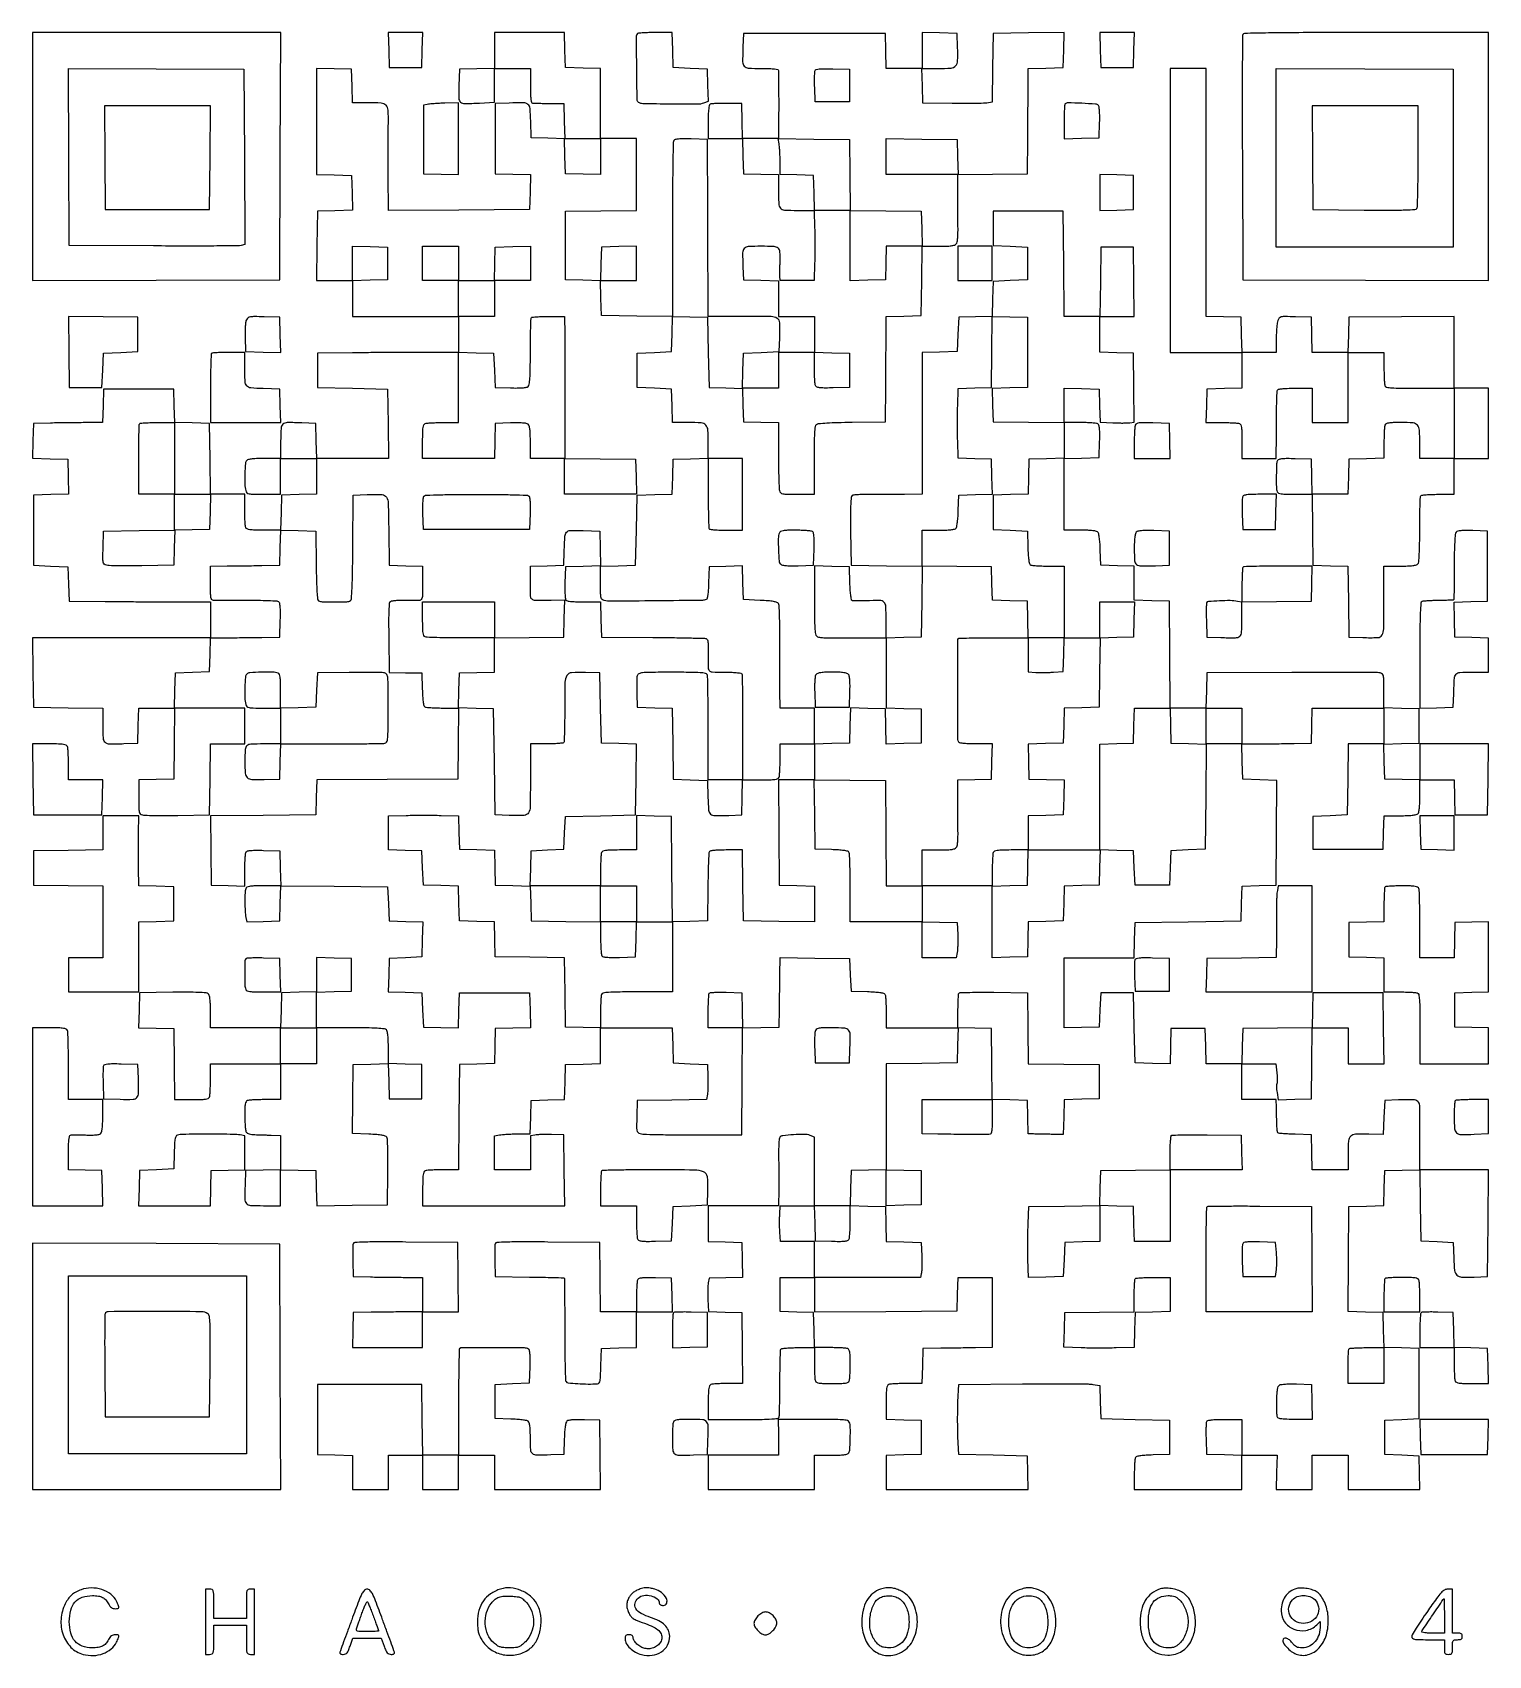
# Model space of a CAD drawing. Extents: x 179 to 1071, y 112 to 1107.
import ezdxf

# ---------------------------------------------------------------- set-up
doc = ezdxf.new("R2010")
doc.units = 0

msp = doc.modelspace()

# ---------------------------------------------------------------- linework, layer by layer
for points in [[(462, 1096.033832), (462, 1085.067663), (451.25, 1084.783832), (440.5, 1084.5), (440.216402, 1074.375418, 0.012035), (440.185706, 1066.573719, 0.215609), (441.238356, 1064.365616, 0.181341), (443.677073, 1063.49624, 0.008134), (452.75, 1063.792189), (462, 1064.244639), (462, 1074.622319), (462, 1085), (473, 1085), (484, 1085), (484, 1074.5, 0.006162), (484.06175, 1069.489712, 0.022969), (484.284059, 1066.345083, 0.031927), (484.644767, 1064.36665, 0.304753), (485.25, 1063.819542, 0.028197), (486.101952, 1063.745238, 0.001558), (488.776563, 1063.671665, 0.002407), (491.961457, 1063.609324, 0.001758), (495.5, 1063.569542), (504.5, 1063.5), (504.78419, 1052.714639), (505.068381, 1041.929279), (494.78419, 1042.214639), (484.5, 1042.5), (484.215131, 1052.7397, 0.013827), (483.781878, 1060.54295, 0.200378), (482.533568, 1062.948742, 0.174565), (479.86687, 1063.925177, 0.010012), (471, 1063.795054), (462.5, 1063.5), (462.5, 1042), (462.5, 1020.5), (473.283485, 1020.215829), (484.06697, 1019.931657), (483.783485, 1009.215829), (483.5, 998.5), (440.25, 998.239377), (397, 997.978755), (396.914061, 1019.239377, -0.000837), (396.892927, 1028.162024, -0.000756), (396.900473, 1037.390469, -0.000757), (396.932253, 1045.656812, -0.002416), (396.988484, 1051.174986, 0.015989), (396.84723, 1059.505871, 0.186858), (395.549834, 1062.423759, 0.182587), (392.611414, 1063.742191, 0.015143), (384.100725, 1064), (375.069966, 1064), (374.784983, 1074.25), (374.5, 1084.5), (363.75, 1084.783832), (353, 1085.067663), (353, 1052.567663), (353, 1020.067663), (363.75, 1019.783832), (374.5, 1019.5), (374.783485, 1008.784171), (375.06697, 998.068343), (364.283485, 997.784171), (353.5, 997.5), (353.230112, 976.25), (352.960225, 955), (363.980112, 955), (375, 955), (375, 944), (375, 933), (407.5, 933), (440, 933), (440, 922), (440, 911), (418.25, 910.972336, 0.000708), (408.365987, 910.945768, 0.000419), (396.573438, 910.887487, 0.000419), (384.80464, 910.809591, 0.000721), (375, 910.722336), (353.5, 910.5), (353.5, 900), (353.5, 889.5), (375, 889), (396.5, 888.5), (396.769888, 867.25), (397.039775, 846), (375.053719, 846), (353.067663, 846), (352.783832, 856.75), (352.5, 867.5), (344, 867.795054, 0.009927), (335.034911, 867.928151, 0.179688), (332.397028, 866.933469, 0.203196), (331.211645, 864.50249, 0.01319), (331, 856.480948), (331, 846), (321.2, 846, 0.008695), (316.928253, 845.925705, 0.018472), (313.630442, 845.688776, 0.019349), (311.200304, 845.328068, 0.150969), (310.2, 844.8, 0.180438), (309.359131, 842.958582, 0.010157), (309.033618, 836.583513, 0.015809), (309.039417, 830.235482, 0.05739), (309.630286, 826.25, 0.133542), (310.365943, 824.986773, 0.144985), (311.618562, 824.318691, 0.046747), (314.088289, 824.049468, 0.003789), (320.616631, 824), (331, 824), (331, 835), (331, 846), (342, 846), (353, 846), (353, 835.033832), (353, 824.067663), (342.25, 823.783832), (331.5, 823.5), (331.216168, 812.75), (330.932337, 802), (320.573157, 802, -0.005377), (315.026092, 802.059651, -0.030446), (312.080966, 802.302822, -0.063217), (310.397282, 802.767927, -0.20495), (309.606989, 803.581787, -0.07203), (309.367894, 804.638111, -0.005915), (309.178303, 807.465525, -0.007831), (309.044305, 810.859224, -0.005951), (309, 814.581787), (309, 824), (298.519502, 824), (288.039005, 824), (287.769502, 845.75), (287.5, 867.5), (276.784613, 867.783481), (266.069227, 868.066961), (265.784613, 878.283481), (265.5, 888.5), (244, 888.5), (222.5, 888.5), (222.215017, 878.25), (221.930034, 868), (211.215017, 867.925726, 0.00076), (206.352057, 867.884624, 0.000453), (200.563161, 867.821651, 0.000453), (194.794695, 867.748445, 0.000784), (190, 867.675726), (179.5, 867.5), (179.216515, 856.784171), (178.93303, 846.068343), (189.716515, 845.784171), (200.5, 845.5), (200.783485, 834.784171), (201.06697, 824.068343), (190.283485, 823.784171), (179.5, 823.5), (179.5, 802), (179.5, 780.5), (190, 780), (200.5, 779.5), (201, 769), (201.5, 758.5), (223.5, 758.327916, 0.000319), (233.463258, 758.256332, 0.000192), (245.279687, 758.183494, 0.000192), (257.024891, 758.120116, 0.000336), (266.75, 758.077916), (288, 758), (288, 747), (288, 736), (233.480112, 736), (178.960225, 736), (179.230112, 714.75), (179.5, 693.5), (200.75, 693.230112), (222, 692.960225), (222, 682.499164, 0.013241), (222.212027, 674.493841, 0.203371), (223.397885, 672.065198, 0.179473), (226.036252, 671.071702, 0.009918), (235, 671.204946), (243.5, 671.5), (243.783832, 682.25), (244.067663, 693), (255.053334, 693), (266.039005, 693), (265.769502, 671.25), (265.5, 649.5), (254.75, 649.216168), (244, 648.932337), (244, 638.48522, 0.003708), (244.048842, 631.899474, 0.046767), (244.31707, 629.432417, 0.147883), (244.985907, 628.194629, 0.136044), (246.25, 627.485341, 0.054895), (247.840683, 627.275402, 0.002293), (253.567187, 627.178292, 0.003942), (260.365834, 627.14779, 0.002788), (268, 627.216289), (287.5, 627.5), (287.769502, 649.25), (288.039005, 671), (298.519502, 671), (309, 671), (309, 682), (309, 693), (287.466168, 693), (265.932337, 693), (266.216168, 703.75), (266.5, 714.5), (277, 715), (287.5, 715.5), (287.784983, 725.75), (288.069966, 736), (298.284983, 736.072108, 0.00076), (302.988838, 736.112465, 0.000421), (308.730589, 736.17529, 0.00042), (314.546856, 736.248714, 0.000677), (319.5, 736.322108), (330.5, 736.5), (330.78684, 746.918214, 0.006395), (330.861075, 751.955846, 0.022687), (330.720845, 755.183294, 0.032059), (330.397712, 757.280391, 0.19991), (329.78684, 758.151446, 0.129678), (328.76, 758.476596, 0.002789), (323.443634, 758.706234, 0.006221), (317.182754, 758.863717, 0.004134), (310, 758.895593, -0.000475), (302.784571, 758.8748, -0.00069), (296.420312, 758.871284, -0.000339), (291.010909, 758.879431, -0.011964), (289.75, 758.912361, -0.234571), (288.821173, 759.432943, -0.109265), (288.293753, 760.747809, -0.036765), (288.051038, 763.42812, -0.004203), (288, 769.5), (288, 780), (298.25, 780.097508, 0.000362), (302.967406, 780.1458, 0.000201), (308.720312, 780.211168, 0.0002), (314.54442, 780.282022, 0.000324), (319.5, 780.347508), (330.5, 780.5), (330.784171, 791.283485), (331.068343, 802.06697), (341.784171, 801.783485), (352.5, 801.5), (352.770909, 780.546095, 0.003025), (352.960859, 770.538324, 0.01097), (353.259718, 764.179757, 0.009456), (353.64341, 759.821704, 0.228384), (354.270909, 758.811407, 0.135682), (356.441738, 758.148873, 0.006678), (364.002812, 758.049467, 0.006682), (371.563488, 758.152092, 0.135555), (373.735681, 758.81548, 0.238962), (374.395763, 759.927232, 0.00522), (374.759672, 766.392156, 0.007577), (375.048944, 775.830801, 0.001803), (375.235681, 791.550168), (375.5, 823.5), (384, 823.795054, -0.017415), (393.138025, 823.793888, -0.254171), (395.822906, 822.210822, -0.129025), (396.89695, 818.525869, -0.003568), (397.230153, 801.735929), (397.5, 780.5), (407.75, 780.215017), (418, 779.930034), (418, 769.465017, -0.004204), (417.949085, 763.410171, -0.036962), (417.706507, 760.743247, -0.110625), (417.178529, 759.44014, -0.235501), (416.25, 758.929363, -0.009426), (415.176159, 758.906282, -0.001138), (412.810938, 758.905424, -0.001353), (409.999906, 758.918409, -0.001113), (407, 758.947063, 0.010522), (404.034906, 758.919592, 0.013779), (401.329943, 758.762899, 0.011309), (399.100299, 758.521076, 0.113785), (398.229593, 758.196072, 0.226666), (397.573099, 757.103727, 0.012546), (397.285861, 753.022343, 0.011812), (397.150693, 746.750616, 0.002657), (397.229593, 736.073524), (397.5, 714.790307), (407.5, 714.645154), (417.5, 714.5), (417.788805, 704.535034, 0.00836), (417.987032, 700.199826, 0.019108), (418.315749, 696.944063, 0.01918), (418.737468, 694.589, 0.199883), (419.288805, 693.800347, 0.117278), (420.172445, 693.49508, 0.006942), (423.014003, 693.252233, 0.010156), (426.438905, 693.07721, 0.007295), (430.269502, 693.015313), (440.039005, 693), (439.769502, 671.25), (439.5, 649.5), (396.283724, 649.239403), (353.067448, 648.978805), (352.783724, 638.239403), (352.5, 627.5), (320.230153, 627.236121), (287.960305, 626.972241), (288.230153, 605.736121), (288.5, 584.5), (298.75, 584.215017), (309, 583.930034), (309.015313, 593.715017, -0.007728), (309.080711, 597.557034, -0.010645), (309.266219, 601.004079, -0.007547), (309.524323, 603.859487, -0.115544), (309.847958, 604.788231, -0.19692), (310.705135, 605.395734, -0.033714), (312.717063, 605.721018, -0.023663), (315.804805, 605.861823, -0.006827), (320.582645, 605.788231), (330.5, 605.5), (330.783832, 594.75), (331.067663, 584), (320.601219, 584, 0.004686), (314.657784, 583.944302, 0.035011), (311.849571, 583.694458, 0.087762), (310.338187, 583.170341, 0.190917), (309.574558, 582.23491, 0.070426), (309.16352, 579.792241, 0.007886), (309.105211, 574.142919, 0.010009), (309.250557, 568.43709, 0.033398), (309.670042, 564.715977), (310.173856, 561.931953), (320.336928, 562.215977), (330.5, 562.5), (330.78397, 573.263621), (331.06794, 584.027242), (363.78397, 583.763621), (396.5, 583.5), (397, 573), (397.5, 562.5), (407.783473, 562.214647), (418.066946, 561.929295), (417.783473, 551.214647), (417.5, 540.5), (407.5, 540), (397.5, 539.5), (397.215407, 529.285365), (396.930815, 519.07073), (407.215407, 518.785365), (417.5, 518.5), (418, 508), (418.5, 497.5), (429.215829, 497.216515), (439.931657, 496.93303), (440.215829, 507.716515), (440.5, 518.5), (462, 518.5), (483.5, 518.5), (483.783485, 507.784171), (484.06697, 497.068343), (473.283485, 496.784171), (462.5, 496.5), (462.216508, 485.783492), (461.933016, 475.066984), (451.216508, 474.783492), (440.5, 474.5), (440.236147, 442.25), (439.972294, 410), (430.567934, 410, 0.005959), (426.850679, 409.955694, 0.007839), (423.461455, 409.821697, 0.005926), (420.637792, 409.632097, 0.072001), (419.581787, 409.393011, 0.205218), (418.76761, 408.601595, 0.063068), (418.30265, 406.913621, 0.030363), (418.059586, 403.960143, 0.005351), (418, 398.393011), (418, 388), (461.519502, 388), (505.039005, 388), (504.769502, 409.75), (504.5, 431.5), (497, 431.641373, 0.006244), (493.926954, 431.660915, 0.0065), (490.895312, 431.602912, 0.006283), (488.276401, 431.485779, 0.028084), (486.75, 431.311918), (484, 430.841089), (484, 420.420545), (484, 410), (473, 410), (462, 410), (462, 420.375), (462, 430.75), (465.125, 431.375, -0.028125), (466.82748, 431.61693, -0.006996), (469.635036, 431.816406, -0.00713), (472.859269, 431.954092, -0.007104), (476.090017, 432), (483.930034, 432), (484.215017, 442.25), (484.5, 452.5), (494.716519, 452.784613), (504.933039, 453.069227), (505.216519, 463.784613), (505.5, 474.5), (516.25, 474.783832), (527, 475.067663), (527, 486.033832), (527, 497), (548.966168, 497), (570.932337, 497), (571.216168, 486.25), (571.5, 475.5), (582, 475), (592.5, 474.5), (592.748108, 467, -0.007634), (592.803444, 463.891684, -0.007426), (592.764794, 460.754244, -0.007356), (592.649308, 457.998453, -0.027246), (592.456503, 456.269767), (591.91679, 453.039533), (570.708395, 452.769767), (549.5, 452.5), (549.213656, 442.739067, 0.004035), (549.082314, 436.561383, 0.050094), (549.285832, 434.225782, 0.147748), (549.929746, 432.990136, 0.114834), (551.213656, 432.170159, 0.077712), (552.941581, 431.847546, 0.001645), (561.640886, 431.619768, 0.003769), (571.838204, 431.463241, 0.002527), (583.5, 431.431092), (613.5, 431.5), (613.763623, 464.217376), (614.027245, 496.934753), (625.263623, 497.217376), (636.5, 497.5), (636.628498, 508.5, -0.000011), (636.686514, 513.456964, -0.000007), (636.754941, 519.28553, -0.000007), (636.822713, 525.044777, -0.000012), (636.878498, 529.769888), (637, 540.039775), (658.25, 539.769888), (679.5, 539.5), (680, 529.5), (680.5, 519.5), (690.464966, 519.211195, -0.00836), (694.800174, 519.012968, -0.019108), (698.055937, 518.684251, -0.01918), (700.411, 518.262532, -0.199883), (701.199653, 517.711195, -0.117226), (701.504905, 516.827893, -0.006962), (701.747767, 513.991726, -0.010173), (701.922789, 510.573123, -0.007309), (701.984687, 506.75), (702, 497), (724.030392, 497), (746.060785, 497), (745.780392, 486.25), (745.5, 475.5), (723.75, 475.230498), (702, 474.960995), (702, 442.514329), (702, 410.067663), (691.25, 409.783832), (680.5, 409.5), (680.216168, 398.75), (679.932337, 388), (668.966168, 388), (658, 388), (658, 409.024751), (658, 430.049502), (655.402241, 431.037168, 0.089812), (651.769348, 431.713937, 0.018315), (645.205089, 431.506493, 0.013048), (638.612497, 430.882879, 0.216562), (636.775859, 429.764536, 0.128096), (636.442793, 428.830441, 0.007465), (636.220914, 425.787083, 0.010923), (636.088633, 422.11438, 0.007797), (636.094546, 418, -0.002307), (636.153254, 413.272039, -0.001431), (636.180693, 407.720313, -0.001435), (636.176371, 402.239789, -0.00259), (636.136688, 397.75), (636, 388), (614.5, 388), (593, 388), (593, 377.034983), (593, 366.069966), (603.25, 365.784983), (613.5, 365.5), (613.783473, 354.785353), (614.066946, 344.070705), (603.791339, 343.785353), (593.515732, 343.5), (593.007866, 340.64126, 0.031897), (592.831638, 339.075052, 0.007663), (592.74548, 336.461117, 0.007839), (592.739627, 333.451725, 0.007699), (592.827811, 330.425384), (593.155621, 323.068248), (603.327811, 322.784124), (613.5, 322.5), (613.769502, 300.75), (614.039005, 279), (605.10129, 279, 0.006264), (601.562834, 278.95567, 0.008146), (598.324379, 278.821697, 0.006321), (595.626673, 278.631791, 0.07099), (594.581787, 278.393011, 0.205218), (593.76761, 277.601595, 0.063068), (593.30265, 275.913621, 0.030363), (593.059586, 272.960143, 0.005351), (593, 267.393011), (593, 257), (614.393011, 257, 0.002245), (625.995645, 257.052107, 0.014332), (631.876086, 257.273572, 0.021659), (635.35134, 257.656048, 0.269092), (636.345392, 258.457694, 0.083419), (636.570084, 259.566393, 0.001724), (636.740447, 265.233161, 0.003986), (636.86423, 271.874683, 0.002666), (636.904762, 279.476136, -0.002897), (636.948614, 287.044289, -0.004484), (637.082961, 293.579247, -0.001513), (637.266316, 299.21066, -0.130229), (637.511398, 300.018442, -0.226252), (638.117418, 300.408774, -0.008602), (640.859998, 300.711667, -0.013975), (644.205498, 300.928905, -0.009224), (648.059017, 301), (658, 301), (658, 291.581787, 0.005951), (658.044305, 287.859224, 0.007831), (658.178303, 284.465525, 0.005915), (658.367894, 281.638111, 0.07203), (658.606989, 280.581787, 0.200263), (659.377876, 279.773476, 0.065784), (660.989192, 279.305916, 0.03193), (663.792715, 279.060828, 0.00584), (669, 279, 0.00584), (674.207285, 279.060828, 0.03193), (677.010808, 279.305916, 0.065784), (678.622124, 279.773476, 0.200263), (679.393011, 280.581787, 0.070701), (679.631706, 281.623534, 0.006434), (679.821697, 284.287222, 0.008233), (679.955664, 287.484808, 0.006352), (680, 290.974799, 0.006824), (679.936805, 295.605148, 0.03479), (679.687898, 298.167248, 0.070258), (679.216173, 299.656877, 0.191652), (678.418213, 300.393011, 0.07196), (677.36267, 300.632085, 0.005942), (674.544413, 300.821697, 0.007852), (671.161644, 300.955693, 0.005972), (667.452044, 301), (658.067663, 301), (657.783832, 311.75), (657.5, 322.5), (647.25, 322.784983), (637, 323.069966), (637, 333.534983), (637, 344), (647.5, 344), (658, 344), (658, 333.489489), (658, 322.978978), (701.75, 323.239489), (745.5, 323.5), (745.784983, 333.75), (746.069966, 344), (756.534983, 344), (767, 344), (767, 322.5), (767, 301), (756.75, 300.878498, -0.000014), (752.032592, 300.822714, -0.000008), (746.279687, 300.754941, -0.000008), (740.455578, 300.686515, -0.000013), (735.5, 300.628498), (724.5, 300.5), (724.216168, 289.75), (723.932337, 279), (714.547956, 279, 0.005972), (710.838356, 278.955693, 0.007852), (707.455587, 278.821697, 0.005942), (704.63733, 278.632085, 0.07196), (703.581787, 278.393011, 0.20495), (702.767927, 277.602718, 0.063217), (702.302822, 275.919034, 0.030446), (702.059651, 272.973908, 0.005377), (702, 267.426843), (702, 257.067663), (712.75, 256.783832), (723.5, 256.5), (723.5, 246), (723.5, 235.5), (712.75, 235.216168), (702, 234.932337), (702, 224.466168), (702, 214), (745.534983, 214), (789.069966, 214), (788.784983, 224.25), (788.5, 234.5), (767.5, 235), (746.5, 235.5), (746, 246.25, -0.007319), (745.844124, 251.143845, -0.004301), (745.79375, 257, -0.004301), (745.844124, 262.856155, -0.007319), (746, 267.75), (746.5, 278.5), (785.5, 278.793658, -0.001505), (800.748164, 278.862581, -0.002148), (814.282093, 278.82487, -0.001174), (825.724706, 278.71695, -0.032398), (828.715636, 278.487539), (832.931273, 277.88776), (833.215636, 267.69388), (833.5, 257.5), (854.5, 257), (875.5, 256.5), (875.5, 246), (875.5, 235.5), (865.535034, 235.211195, 0.00836), (861.199826, 235.012968, 0.019108), (857.944063, 234.684251, 0.01918), (855.589, 234.262532, 0.199883), (854.800347, 233.711195, 0.115815), (854.49549, 232.836926, 0.007503), (854.252233, 230.138601, 0.010614), (854.077241, 226.881488, 0.007698), (854.015313, 223.25), (854, 214), (887, 214), (920, 214), (920, 224.5), (920, 235), (930.75, 235.00211), (941.5, 235.00422), (941.185662, 224.50211), (940.871323, 214), (951.935662, 214), (963, 214), (963, 224.5), (963, 235), (974, 235), (985, 235), (985, 224.5), (985, 214), (1007.034983, 214), (1029.069966, 214), (1028.784983, 224.25), (1028.5, 234.5), (1018, 235), (1007.5, 235.5), (1007.5, 246), (1007.5, 256.5), (1018, 257), (1028.5, 257.5), (1028.5, 279), (1028.5, 300.5), (1017.783492, 300.783492), (1007.066984, 301.066984), (1006.783492, 311.783492), (1006.5, 322.5), (995.736192, 322.783972), (984.972383, 323.067944), (985.236192, 355.283972), (985.5, 387.5), (996.216508, 387.783492), (1006.933016, 388.066984), (1007.216508, 398.783492), (1007.5, 409.5), (1018.230404, 409.783633), (1028.960808, 410.067266), (1029.230404, 388.283633), (1029.5, 366.5), (1039.5, 366), (1049.5, 365.5), (1049.78602, 355.765906, 0.018563), (1050.288309, 348.223421, 0.181953), (1051.69017, 345.419268, 0.179528), (1054.602547, 344.215405, 0.01798), (1062.259538, 344.209712), (1070.5, 344.5), (1070.763664, 377.25), (1071.027329, 410), (1050.013664, 410), (1029, 410), (1028.914061, 420.25, -0.00191), (1028.892623, 424.947798, -0.001083), (1028.900725, 430.635728, -0.001082), (1028.933707, 436.367535, -0.001783), (1028.98934, 441.212054, 0.012933), (1028.900453, 449.430724, 0.204244), (1027.735056, 451.908602, 0.182712), (1025.080826, 452.928295, 0.010014), (1016, 452.795054), (1007.5, 452.5), (1007, 442.065722), (1006.5, 431.631443), (997.704684, 431.826653, 0.015735), (989.53858, 431.750904, 0.179481), (986.615159, 430.528927, 0.189304), (985.276959, 427.726614, 0.017835), (985, 419.964816), (985, 410), (974.033832, 410), (963.067663, 410), (962.783832, 420.75), (962.5, 431.5), (952.560598, 431.772735, -0.005103), (948.710893, 431.917699, -0.007801), (945.376729, 432.129521, -0.003444), (942.555841, 432.372536, -0.174895), (942.062331, 432.604335, -0.174373), (941.694292, 433.38585, -0.008212), (941.462677, 436.333159, -0.008696), (941.264525, 440.772269, -0.002012), (941.091064, 448.25), (941, 453), (930.5, 453), (920, 453), (920, 464), (920, 475), (930.362319, 475), (940.724637, 475), (941.379088, 469.431642, -0.012077), (941.584461, 467.225883, -0.015849), (941.659267, 465.204464, -0.013356), (941.623536, 463.536388, -0.127038), (941.413873, 462.860643, 0.123329), (941.209823, 462.219574, 0.017957), (941.172842, 460.841448, 0.019408), (941.252611, 459.177141, 0.015538), (941.463512, 457.394751), (942.132818, 452.9315), (952.316409, 453.21575), (962.5, 453.5), (962.769502, 475.25), (963.039005, 497), (974.019502, 497), (985, 497), (985, 486), (985, 475), (996.019502, 475), (1007.039005, 475), (1006.769502, 496.75), (1006.5, 518.5), (985, 518.5), (963.5, 518.5), (963.216369, 507.76979), (962.932738, 497.03958), (941.716369, 496.76979), (920.5, 496.5), (920.216168, 485.75), (919.932337, 475), (909, 475), (898.067663, 475), (897.783832, 485.75), (897.5, 496.5), (887, 496.5), (876.5, 496.5), (876.215829, 485.716515), (875.931657, 474.93303), (865.215829, 475.216515), (854.5, 475.5), (854, 497), (853.5, 518.5), (843.5, 518.5), (833.5, 518.5), (833, 508), (832.5, 497.5), (821.75, 497.216168), (811, 496.932337), (811, 518.466168), (811, 540), (832.466168, 540), (853.932337, 540), (854.216168, 550.75), (854.5, 561.5), (887, 562), (919.5, 562.5), (919.783492, 573.216508), (920.066984, 583.933016), (930.559734, 584.216508), (941.052484, 584.5), (941.227869, 616.5), (941.403254, 648.5), (930.951627, 649), (920.5, 649.5), (920.216168, 660.25), (919.932337, 671), (930.716168, 671.046894, 0.001157), (935.605698, 671.079468, 0.000692), (941.416624, 671.139675, 0.000693), (947.200582, 671.215633, 0.001206), (952, 671.296894), (962.5, 671.5), (962.783832, 682.25), (963.067663, 693), (985.033832, 693), (1007, 693), (1007, 682), (1007, 671), (996.019502, 671), (985.039005, 671), (984.769502, 649.25), (984.5, 627.5), (974, 627), (963.5, 626.5), (963.5, 616.5), (963.5, 606.5), (985, 606.5), (1006.5, 606.5), (1006.784983, 616.75), (1007.069966, 627), (1016.834983, 627, 0.00874), (1021.089346, 627.074375, 0.018513), (1024.377065, 627.311444, 0.019392), (1026.800997, 627.672291, 0.150838), (1027.8, 628.2, 0.150969), (1028.328068, 629.200304, 0.019349), (1028.688776, 631.630442, 0.018472), (1028.925705, 634.928253, 0.008695), (1029, 639.2), (1029, 649), (1039.466168, 649), (1049.932337, 649), (1050.216168, 638.25), (1050.5, 627.5), (1060.5, 627.5), (1070.5, 627.5), (1070.769502, 649.25), (1071.039005, 671), (1050.019502, 671), (1029, 671), (1029, 659.966168), (1029, 648.932337), (1018.25, 649.216168), (1007.5, 649.5), (1007.216515, 660.215829), (1006.93303, 670.931657), (1017.716515, 671.215829), (1028.5, 671.5), (1028.5, 682), (1028.5, 692.5), (1017.75, 692.783832), (1007, 693.067663), (1007, 703.51478, 0.003693), (1006.951325, 710.105049, 0.04686), (1006.683345, 712.566966, 0.149006), (1006.014242, 713.797858, 0.136703), (1004.75, 714.497292, 0.056824), (1002.985215, 714.710237, 0.000399), (987.885938, 714.797177, 0.001537), (970.594212, 714.829764, 0.000983), (950.5, 714.766344), (898.5, 714.5), (898.216168, 703.75), (897.932337, 693), (886.979833, 693), (876.027329, 693), (875.763664, 725.75), (875.5, 758.5), (864.75, 758.783832), (854, 759.067663), (854, 769.498849), (854, 779.930034), (843.75, 780.215017), (833.5, 780.5), (833.209882, 789.945876, 0.010217), (833.019842, 793.65896, 0.013854), (832.687053, 797.000112, 0.010763), (832.277004, 799.740901, 0.131421), (831.837437, 800.695876, 0.163434), (830.855494, 801.30342, 0.027915), (828.661716, 801.689599, 0.021862), (825.465038, 801.92889, 0.00775), (820.877555, 802), (811, 802), (811, 823.966168), (811, 845.932337), (821.75, 846.216168), (832.5, 846.5), (832.788231, 856.417355, 0.006827), (832.861823, 861.195195, 0.023663), (832.721018, 864.282937, 0.033714), (832.395734, 866.294865, 0.19692), (831.788231, 867.152042, 0.115445), (830.860149, 867.475649, 0.007585), (828.014355, 867.733781, 0.010675), (824.578609, 867.919286, 0.007755), (820.75, 867.984687), (811, 868), (811, 878.533832), (811, 889.067663), (821.75, 888.783832), (832.5, 888.5), (832.784124, 878.327811), (833.068248, 868.155621), (840.784124, 867.827811, 0.005621), (843.941249, 867.729223, 0.005913), (847.047016, 867.703915, 0.005682), (849.725661, 867.744206, 0.026285), (851.269549, 867.866369), (854.039098, 868.232737), (853.769549, 889.366369), (853.5, 910.5), (843.25, 910.784983), (833, 911.069966), (833, 922.034983), (833, 933), (843.519888, 933), (854.039775, 933), (853.769888, 954.25), (853.5, 975.5), (843.5, 975.5), (833.5, 975.5), (833.230112, 954.25), (832.960225, 933), (821.993965, 933), (811.027706, 933), (810.763853, 965.25), (810.5, 997.5), (789, 997.5), (767.5, 997.5), (767.5, 987), (767.5, 976.5), (778, 976), (788.5, 975.5), (788.5, 965.5), (788.5, 955.5), (778, 955), (767.5, 954.5), (767.216519, 943.784613), (766.933039, 933.069227), (756.716519, 932.784613), (746.5, 932.5), (746, 922), (745.5, 911.5), (734.75, 911.216168), (724, 910.932337), (724, 867.466168), (724, 824), (713.25, 823.93983, -0.000972), (708.408234, 823.92214, -0.000602), (702.720312, 823.919258, -0.000604), (697.103595, 823.929953, -0.001088), (692.5, 823.954293, 0.007849), (688.576814, 823.921985, 0.010887), (685.064194, 823.761323, 0.007625), (682.155003, 823.520094, 0.121614), (681.22917, 823.192572, 0.226593), (680.573546, 822.10642, 0.012877), (680.285443, 818.093225, 0.012005), (680.150235, 811.921799, 0.002709), (680.22917, 801.428109), (680.5, 780.5), (702.269448, 780.230443), (724.038896, 779.960887), (723.769448, 758.230443), (723.5, 736.5), (712.75, 736.216168), (702, 735.932337), (702, 746.947116, 0.011662), (701.803296, 755.379515, 0.191773), (700.661455, 757.898496, 0.194063), (698.106421, 758.927609, 0.011985), (689.763771, 758.723754, -0.007898), (686.737545, 758.625057, -0.010993), (684.027013, 758.639097, -0.007651), (681.77917, 758.734612, -0.12459), (681.064508, 758.960132, -0.2193), (680.661452, 759.568064, -0.00841), (680.282675, 762.318108, -0.013696), (679.970978, 765.67215, -0.009076), (679.788805, 769.535034), (679.5, 779.5), (668.75, 779.783832), (658, 780.067663), (658, 759.156276, 0.002514), (658.055827, 748.053028, 0.013855), (658.281721, 742.074087, 0.020597), (658.672815, 738.421272, 0.184611), (659.449955, 737.041534, 0.130231), (660.58464, 736.516025, 0.020827), (663.028861, 736.188844, 0.018658), (666.357668, 736.008554, 0.008587), (670.699955, 736.010192, -0.002201), (675.226082, 736.069703, -0.001202), (680.779049, 736.104915, -0.001198), (686.422186, 736.113618, -0.001905), (691.25, 736.091103), (702, 736), (702, 714.533832), (702, 693.067663), (712.75, 692.783832), (723.5, 692.5), (723.5, 682), (723.5, 671.5), (712.784171, 671.216515), (702.068343, 670.93303), (701.784171, 681.716515), (701.5, 692.5), (690.784171, 692.783485), (680.068343, 693.06697), (679.784171, 682.283485), (679.5, 671.5), (668.75, 671.216168), (658, 670.932337), (658, 681.966168), (658, 693), (647.5, 693), (637, 693), (636.897587, 703.25, -0.001834), (636.863881, 708.58069, -0.000558), (636.851445, 716.657813, -0.000558), (636.85771, 725.708284, -0.000609), (636.884322, 734.5, 0.004154), (636.850871, 742.735129, 0.006469), (636.671293, 749.829824, 0.003058), (636.406559, 755.793683, 0.129242), (636.023417, 757, 0.171793), (635.068118, 757.750542, 0.0374), (633.007392, 758.278724, 0.024884), (629.807615, 758.685293, 0.007015), (624.786683, 759), (614.5, 759.5), (614.214635, 769.784593), (613.92927, 780.069185), (603.714635, 779.784593), (593.5, 779.5), (593.213239, 769.704509, -0.007971), (593.016228, 765.349621, -0.021007), (592.694672, 762.243538, -0.022752), (592.278664, 760.08811, -0.247019), (591.713239, 759.444081, -0.088918), (589.406877, 759.003898, -0.000308), (561.022539, 758.702933, -0.000553), (533.41346, 758.457753, -0.047349), (529.25, 758.820278, -0.140197), (527.98536, 759.446935, -0.157808), (527.314323, 760.621306, -0.047921), (527.047694, 763.028313, -0.003638), (527, 769.582745), (527, 779.932337), (537.75, 780.216168), (548.5, 780.5), (549, 802), (549.5, 823.5), (560.216508, 823.783492), (570.933016, 824.066984), (571.216508, 834.783492), (571.5, 845.5), (582.20852, 845.783411), (592.91704, 846.066822), (592.956199, 824.941674, 0.002476), (593.011754, 816.778788, 0.003872), (593.148748, 809.755237, 0.001138), (593.328602, 803.665191, 0.131188), (593.556696, 802.908263, 0.22907), (594.125273, 802.546344, 0.007554), (596.873305, 802.266802, 0.013031), (600.208632, 802.065747, 0.008537), (604.059017, 802), (614, 802), (614, 824), (614, 846), (603.5, 846), (593, 846), (593, 855.065741, 0.014488), (592.756688, 863.46081, 0.174233), (591.507482, 866.391309, 0.190134), (588.726697, 867.724509, 0.017821), (580.999799, 868), (571.069966, 868), (570.784983, 878.25), (570.5, 888.5), (560, 889), (549.5, 889.5), (549.5, 900), (549.5, 910.5), (560, 911), (570.5, 911.5), (570.784171, 922.283485), (571.068343, 933.06697), (581.784171, 932.783485), (592.5, 932.5), (593, 911), (593.5, 889.5), (603.715399, 889.215399), (613.930798, 888.930798), (614.215399, 878.715399), (614.5, 868.5), (625.25, 868.216168), (636, 867.932337), (636.013655, 848.216168, 0.002833), (636.062727, 840.499162, 0.00401), (636.200423, 833.630687, 0.002325), (636.38973, 827.845984, 0.056178), (636.630286, 826.25, 0.133542), (637.365943, 824.986773, 0.144985), (638.618562, 824.318691, 0.046747), (641.088289, 824.049468, 0.003789), (647.616631, 824), (658, 824), (658, 844.877555, -0.002768), (658.05831, 855.411493, -0.012307), (658.279075, 861.595571, -0.014446), (658.635885, 865.585686, -0.192319), (659.32685, 866.856298, -0.152945), (660.560667, 867.362293, -0.005658), (665.641918, 867.740697, -0.008626), (672.28686, 868.045023, -0.003809), (681.07685, 868.228743), (701.5, 868.5), (701.705814, 890, 0.000238), (701.78785, 899.01732, 0.000216), (701.86415, 908.332249, 0.000216), (701.925242, 916.668058, 0.000694), (701.955814, 922.216168), (702, 932.932337), (712.75, 933.216168), (723.5, 933.5), (723.769888, 954.75), (724.039775, 976), (733.897443, 976, 0.007108), (738.78831, 976.069531, 0.025862), (741.884176, 976.318178, 0.040557), (743.89576, 976.753091, 0.147065), (744.974344, 977.469086, 0.130772), (745.515866, 978.641621, 0.021773), (745.838241, 981.125842, 0.018684), (746.004389, 984.574156, 0.007851), (745.981535, 989.219086, -0.002502), (745.908488, 993.895782, -0.001474), (745.865636, 999.485077, -0.001474), (745.855749, 1005.069555, -0.002522), (745.884747, 1009.730112), (746, 1019.960225), (767.25, 1020.230112), (788.5, 1020.5), (788.722336, 1042, 0.000338), (788.809484, 1051.01732, 0.000307), (788.887487, 1060.332249, 0.000307), (788.947055, 1068.668059, 0.000988), (788.972336, 1074.216168), (789, 1084.932337), (799.75, 1085.216168), (810.5, 1085.5), (810.784031, 1096.269597), (811.068061, 1107.039194), (789.284031, 1106.769597), (767.5, 1106.5), (767.230484, 1085.377675), (766.960968, 1064.255351), (763.730484, 1063.809431, -0.0283), (761.63222, 1063.639981, -0.002346), (756.161455, 1063.534359, -0.003129), (749.629546, 1063.479796, -0.002408), (742.5, 1063.4992), (724.5, 1063.634889), (724.216168, 1074.317444), (723.932337, 1085), (733.930985, 1085, 0.018142), (741.738055, 1085.283361, 0.189559), (744.57392, 1086.643569, 0.181118), (745.792228, 1089.602866, 0.016305), (745.788833, 1097.756819), (745.5, 1106.5), (734.75, 1106.783832), (724, 1107.067663), (724, 1096.033832), (724, 1085), (713.033832, 1085), (702.067663, 1085), (701.783832, 1095.75), (701.5, 1106.5), (658, 1106.5), (614.5, 1106.5), (614.204946, 1098, 0.009927), (614.071849, 1089.034911, 0.179688), (615.066531, 1086.397028, 0.203196), (617.49751, 1085.211645, 0.01319), (625.519052, 1085, -0.00596), (630.564021, 1084.939858, -0.023655), (633.654374, 1084.719631, -0.035173), (635.546105, 1084.358243, -0.335047), (636.023188, 1083.75, -0.003233), (636.091829, 1078.068847, -0.000843), (636.127691, 1068.941732, -0.000898), (636.131908, 1059.499824, -0.001951), (636.093833, 1052.25), (636, 1042), (625.033832, 1042), (614.067663, 1042), (613.783832, 1052.75), (613.5, 1063.5), (604.316676, 1063.600225, 0.006237), (600.727186, 1063.594622, 0.008908), (597.543213, 1063.493175, 0.005487), (594.886568, 1063.33188, 0.121077), (594.15381, 1063.09506, 0.222275), (593.484177, 1062.072498, 0.016021), (593.10189, 1058.620834, 0.016995), (592.889341, 1053.823774, 0.006804), (592.911139, 1047.25), (593, 1042), (603.466168, 1042), (613.932337, 1042), (614.216168, 1031.25), (614.5, 1020.5), (625.25, 1020.216168), (636, 1019.932337), (636.013655, 1011.216168, 0.009186), (636.196585, 1002.042066, 0.17151), (637.247831, 999.394897, 0.202415), (639.670763, 998.213626, 0.01355), (647.552293, 998), (657.871323, 998), (658.185662, 987.25, -0.004782), (658.281931, 982.356229, -0.002807), (658.308236, 976.5, -0.002807), (658.268781, 970.643775, -0.004781), (658.161524, 965.75), (657.823048, 955), (647.411524, 955), (637, 955), (636.9181, 957.75, -0.00733), (636.896396, 959.18603, -0.002185), (636.904983, 961.378505, -0.002191), (636.936179, 963.841122, -0.002367), (636.988454, 966.240655, 0.018919), (636.916475, 972.600715, 0.207795), (635.811331, 974.83744, 0.165863), (633.290802, 975.824917, 0.011166), (625.451664, 976, 0.01303), (617.501407, 975.792785, 0.199089), (615.070855, 974.633182, 0.183629), (614.071373, 972.051607, 0.01081), (614.203496, 963.496645), (614.5, 955.5), (625.25, 955.216168), (636, 954.932337), (636, 943.966168), (636, 933), (647, 933), (658, 933), (658, 922), (658, 911), (647, 911), (636, 911), (636, 900), (636, 889), (624.966168, 889), (613.932337, 889), (614.216168, 899.75), (614.5, 910.5), (625.5, 911), (636.5, 911.5), (636.795054, 920, 0.017378), (636.794547, 929.186192, 0.257598), (635.199062, 931.853655, 0.129107), (631.495837, 932.881453, 0.003484), (614.480948, 933), (593, 933), (592.92705, 942.75, -0.000647), (592.88953, 948.81367, -0.000071), (592.823521, 962.707812, -0.000087), (592.750184, 979.246562, -0.00007), (592.67705, 997), (592.5, 1041.5), (582.582645, 1041.788231, 0.006827), (577.804805, 1041.861823, 0.023663), (574.717063, 1041.721018, 0.033714), (572.705135, 1041.395734, 0.19692), (571.847958, 1040.788231, 0.137994), (571.514286, 1039.674619, 0.0004), (571.266219, 1024.230501, 0.002308), (571.080091, 1006.744944, 0.001435), (571.015313, 986.230498), (571, 932.960995), (549.25, 933.230498), (527.5, 933.5), (527.216168, 944.25), (526.932337, 955), (537.966168, 955), (549, 955), (549, 965.533832), (549, 976.067663), (538.25, 975.783832), (527.5, 975.5), (527.214647, 965.216527), (526.929295, 954.933054), (516.214647, 955.216527), (505.5, 955.5), (505.5, 976.5), (505.5, 997.5), (527.25, 997.769502), (549, 998.039005), (549, 1020.019502), (549, 1042), (538, 1042), (527, 1042), (527, 1063.466168), (527, 1084.932337), (516.25, 1085.216168), (505.5, 1085.5), (505.216168, 1096.25), (504.932337, 1107), (483.466168, 1107), (462, 1107)], [(549.666667, 1106.333333, 0.200199), (548.836131, 1104.314124, 0.001377), (548.983246, 1085.218059, 0.001171), (549.229554, 1065.977586, 0.255896), (550.104872, 1064.435186, 0.134088), (552.909861, 1063.607335, 0.002082), (569.846962, 1063.332318, 0.002821), (586.419433, 1063.225781, 0.091279), (590.366266, 1063.949155), (593.072688, 1064.978134), (592.786344, 1074.739067), (592.5, 1084.5), (582, 1085), (571.5, 1085.5), (571.216168, 1096.25), (570.932337, 1107), (560.632835, 1107, 0.006042), (556.637527, 1106.951722, 0.009138), (553.162979, 1106.804167, 0.004541), (550.245234, 1106.600177, 0.178489)], [(920.460009, 1105.75, 0.090591), (920.266358, 1104.709509, 0.000109), (920.198937, 1082.982812, 0.000984), (920.176611, 1058.652573, 0.000605), (920.241394, 1030), (920.5, 955.5), (995.75, 955.243674), (1071, 954.987348), (1071, 1030.993674), (1071, 1107), (995.968615, 1107, 0.000668), (957.448289, 1106.948566, 0.003471), (936.19131, 1106.744245, 0.001205), (921.475143, 1106.465155, 0.305157)], [(308.758677, 1030.77123), (309.017354, 977.04246), (306.758677, 976.494347, -0.057902), (304.987826, 976.276519, -0.000418), (290.035361, 976.188577, -0.001589), (272.903102, 976.156579, -0.001017), (253, 976.223117), (201.5, 976.5), (201.241383, 1030.758691), (200.982767, 1085.017383), (254.741383, 1084.758691), (308.5, 1084.5)], [(679.5, 1074.5), (679.5, 1064.5), (669, 1064.5), (658.5, 1064.5), (658.208575, 1073.420857, -0.005886), (658.135127, 1076.937236, -0.007919), (658.156546, 1080.121982, -0.005694), (658.24673, 1082.777249, -0.08044), (658.44069, 1083.706038, -0.236067), (659.172066, 1084.374845, -0.044386), (661.006728, 1084.724611, -0.026058), (664.041094, 1084.869045, -0.005806), (669.232115, 1084.785181), (679.5, 1084.5)], [(876, 998), (876, 911), (898, 911), (920, 911), (920, 900.033832), (920, 889.067663), (909.25, 888.783832), (898.5, 888.5), (898.215017, 878.25), (897.930034, 868), (907.383229, 868, -0.005929), (911.119197, 867.955696, -0.007809), (914.524199, 867.821697, -0.005887), (917.361085, 867.632129, -0.072102), (918.418213, 867.393011, -0.205218), (919.23239, 866.601595, -0.063068), (919.69735, 864.913621, -0.030363), (919.940414, 861.960143, -0.005351), (920, 856.393011), (920, 846), (930.5, 846), (941, 846), (941.053493, 852.75, 0.000264), (941.079324, 856.242348, 0.000082), (941.114454, 861.482813, 0.000082), (941.151765, 867.336406, 0.000091), (941.185902, 873, -0.003222), (941.250585, 878.263366, -0.004694), (941.381044, 882.901562, -0.002404), (941.547187, 886.825504, -0.079097), (941.739398, 887.75, -0.250388), (942.422923, 888.346188, -0.02802), (944.52683, 888.708516, -0.021975), (947.7318, 888.935081, -0.006658), (952.606989, 889), (963, 889), (963, 878.5), (963, 868), (974, 868), (985, 868), (985, 889.5), (985, 911), (996, 911), (1007, 911), (1007, 901.581787, 0.005951), (1007.044305, 897.859224, 0.007831), (1007.178303, 894.465525, 0.005915), (1007.367894, 891.638111, 0.07203), (1007.606989, 890.581787, 0.257256), (1008.653901, 889.698559, 0.030951), (1011.756048, 889.27619, 0.016256), (1017.284365, 889.049786, 0.002106), (1029.106989, 889), (1050, 889), (1050, 867.5), (1050, 846), (1039.5, 846), (1029, 846), (1029, 855.065741, 0.014216), (1028.762804, 863.406406, 0.16826), (1027.548817, 866.357573, 0.194188), (1024.844879, 867.709164, 0.019986), (1017.571805, 868, 0.006238), (1012.61811, 867.938195, 0.03313), (1009.920535, 867.691526, 0.067737), (1008.36289, 867.222134, 0.196582), (1007.606989, 866.418213, 0.07196), (1007.367915, 865.36267, 0.005942), (1007.178303, 862.544413, 0.007852), (1007.044307, 859.161644, 0.005972), (1007, 855.452044), (1007, 846.067663), (996.25, 845.783832), (985.5, 845.5), (985.216168, 834.75), (984.932337, 824), (974, 824), (963.067663, 824), (962.783832, 834.75), (962.5, 845.5), (952.582645, 845.788231, 0.006827), (947.804805, 845.861823, 0.023663), (944.717063, 845.721018, 0.033714), (942.705135, 845.395734, 0.19692), (941.847958, 844.788231, 0.132759), (941.216058, 842.755556, 0.00622), (941.03483, 835.503903, 0.00799), (941.05927, 828.385726, 0.086967), (941.606989, 825.581787, 0.205063), (942.397758, 824.767793, 0.063154), (944.083259, 824.302749, 0.030411), (947.031922, 824.059623, 0.005366), (952.587486, 824), (962.960995, 824), (963.230498, 802.25), (963.5, 780.5), (974.230591, 780.216365), (984.961183, 779.93273), (985.230591, 758.216365), (985.5, 736.5), (994, 736.204946, 0.017378), (1003.186192, 736.205453, 0.257598), (1005.853655, 737.800938, 0.129107), (1006.881453, 741.504163, 0.003484), (1007, 758.519052), (1007, 780), (1016.877555, 780, 0.00774), (1021.469407, 780.07109, 0.021914), (1024.664838, 780.310498, 0.02807), (1026.855842, 780.697277, 0.163231), (1027.839179, 781.306222, 0.155314), (1028.332817, 782.525963, 0.006167), (1028.644179, 787.379953, 0.009007), (1028.860181, 793.785053, 0.003857), (1028.928537, 802.348179, -0.002802), (1028.973358, 809.98179, -0.004346), (1029.106204, 816.567966, -0.001424), (1029.286472, 822.251263, -0.130488), (1029.525931, 823.041956, -0.227158), (1030.120058, 823.423182, -0.008262), (1032.864267, 823.718575, -0.013674), (1036.206504, 823.930622, -0.009004), (1040.059017, 824), (1050, 824), (1050, 835), (1050, 846), (1060.5, 846), (1071, 846), (1071, 867.5), (1071, 889), (1060.5, 889), (1050, 889), (1050, 911.013853), (1050, 933.027706), (1017.75, 932.763853), (985.5, 932.5), (985.216168, 921.75), (984.932337, 911), (974, 911), (963.067663, 911), (962.783832, 921.75), (962.5, 932.5), (952.739067, 932.786344, 0.003777), (946.318608, 932.926166, 0.056645), (944.094026, 932.705325, 0.164113), (942.888802, 931.98706, 0.086391), (941.989067, 930.471244, 0.057381), (941.604891, 928.958396, 0.011168), (941.290538, 926.156223, 0.011732), (941.07261, 922.854949, 0.010614), (941, 919.4349), (941, 911), (930.533832, 911), (920.067663, 911), (919.783832, 921.75), (919.5, 932.5), (908.75, 932.783832), (898, 933.067663), (898, 1009.033832), (898, 1085), (887, 1085), (876, 1085)], [(1049.5, 1030), (1049.5, 975.5), (995.211905, 975.5), (940.92381, 975.5), (940.942857, 1025.75, -0.000032), (940.951538, 1045.331386, -0.000047), (940.961905, 1062.563467, -0.000022), (940.972765, 1077.239555, -0.00086), (940.980952, 1080.508612), (941, 1085.017225), (995.25, 1084.758612), (1049.5, 1084.5)], [(420.863456, 1062.967766), (418.5, 1062.40983), (418.5, 1041.454915), (418.5, 1020.5), (429.25, 1020.216168), (440, 1019.932337), (440, 1041.910084), (440, 1063.887832), (431.613456, 1063.706767, 0.005489), (428.229314, 1063.596528, 0.006274), (424.996194, 1063.414997, 0.005714), (422.259258, 1063.195396, 0.035097)], [(811.65837, 1063.325037, 0.178917), (811.394731, 1062.752169, 0.004396), (811.193396, 1059.814708, 0.008983), (811.04767, 1056.320173, 0.005928), (811, 1052.299502), (811, 1041.932337), (821.75, 1042.216168), (832.5, 1042.5), (832.789648, 1051.910352, 0.009611), (832.833303, 1055.690225, 0.015255), (832.709763, 1058.924301, 0.01187), (832.470479, 1061.505807, 0.168887), (832.073011, 1062.326989, 0.180965), (830.303661, 1063.132769, 0.00511), (821.826183, 1063.634117, 0.004696), (813.28723, 1063.97122, 0.206738)], [(963.235953, 1030.25), (963.5, 998.5), (994.93202, 998.235498, 0.001697), (1010.901959, 998.155315, 0.00816), (1019.995146, 998.288929, 0.006635), (1026.009704, 998.555446, 0.241447), (1027.166708, 999.235498, 0.134731), (1027.492293, 1000.296498, 0.001088), (1027.738089, 1009.161365, 0.003824), (1027.920853, 1019.372002, 0.002438), (1027.984687, 1031.25), (1028, 1062), (995.485953, 1062), (962.971906, 1062)], [(679.769448, 1019.769448), (680.038896, 998.038896), (701.769448, 997.769448), (723.5, 997.5), (723.783832, 986.75), (724.067663, 976), (713.068815, 976), (702.069966, 976), (701.784983, 965.75), (701.5, 955.5), (690.75, 955.216168), (680, 954.932337), (680, 976.466168), (680, 998), (669.033832, 998), (658.067663, 998), (657.783832, 1008.75), (657.5, 1019.5), (647.25, 1019.784983), (637, 1020.069966), (637, 1027.909983, 0.007146), (636.9538, 1031.14219, 0.007153), (636.815239, 1034.370798, 0.007025), (636.61447, 1037.184028, 0.028032), (636.371028, 1038.894862), (635.742055, 1042.039723), (657.621028, 1041.769862), (679.5, 1041.5)], [(310.01538, 931.028739, 0.089721), (309.593321, 929.72211, 0.014763), (309.31694, 927.072896, 0.015383), (309.175108, 923.826587, 0.011481), (309.211167, 920.243181), (309.5, 911.5), (320.284178, 911.215822), (331.068357, 910.931643), (330.784178, 921.715822), (330.5, 932.5), (320.804214, 932.785558, 0.004805), (314.993862, 932.900817, 0.042938), (312.44983, 932.708127, 0.109092), (311.012545, 932.136149, 0.121424)], [(788.5, 911), (788.5, 889.5), (777.715394, 889.215817), (766.930789, 888.931635), (767.215394, 878.715817), (767.5, 868.5), (789.25, 868.230498), (811, 867.960995), (811, 857.014329), (811, 846.067663), (800.25, 845.783832), (789.5, 845.5), (789.216508, 834.783492), (788.933016, 824.066984), (778.216508, 823.783492), (767.5, 823.5), (767.5, 813), (767.5, 802.5), (778, 802), (788.5, 801.5), (788.788805, 791.535034, 0.00836), (788.987032, 787.199826, 0.019108), (789.315749, 783.944063, 0.01918), (789.737468, 781.589, 0.199883), (790.288805, 780.800347, 0.117226), (791.172107, 780.495095, 0.006962), (794.008274, 780.252233, 0.010173), (797.426877, 780.077211, 0.007309), (801.25, 780.015313), (811, 780), (811, 758), (811, 736), (822, 736), (833, 736), (833, 747), (833, 758), (843.533832, 758), (854.067663, 758), (853.783832, 747.25), (853.5, 736.5), (843.269787, 736.215235), (833.039573, 735.930471), (832.769787, 714.715235), (832.5, 693.5), (821.783492, 693.216508), (811.066984, 692.933016), (810.783492, 682.216508), (810.5, 671.5), (799.716515, 671.215829), (788.93303, 670.931657), (789.216515, 660.215829), (789.5, 649.5), (800.283485, 649.215829), (811.06697, 648.931657), (810.783485, 638.215829), (810.5, 627.5), (799.75, 627.216168), (789, 626.932337), (789, 616.466168), (789, 606), (811, 606), (833, 606), (833, 638.465017), (833, 670.930034), (843.25, 671.215017), (853.5, 671.5), (853.783832, 682.25), (854.067663, 693), (865, 693), (875.932337, 693), (876.216168, 682.25), (876.5, 671.5), (887.25, 671.216168), (898, 670.932337), (898, 681.966168), (898, 693), (909, 693), (920, 693), (920, 682), (920, 671), (909.013853, 671), (898.027706, 671), (897.763853, 638.75), (897.5, 606.5), (887, 606), (876.5, 605.5), (876, 595), (875.5, 584.5), (865, 584.5), (854.5, 584.5), (854, 595), (853.5, 605.5), (843.284183, 605.784606), (833.068365, 606.069211), (832.784183, 595.284606), (832.5, 584.5), (821.783492, 584.216508), (811.066984, 583.933016), (810.783492, 573.216508), (810.5, 562.5), (799.783492, 562.216508), (789.066984, 561.933016), (788.783492, 551.216508), (788.5, 540.5), (777.75, 540.216168), (767, 539.932337), (767, 561.966168), (767, 584), (745.5, 584), (724, 584), (724, 573.033832), (724, 562.067663), (734.75, 561.783832), (745.5, 561.5), (745.80649, 554, -0.008667), (745.879612, 550.890231, -0.00841), (745.846169, 547.748438, -0.008349), (745.724159, 544.987404, -0.030569), (745.511177, 543.25), (744.909374, 540), (734.454687, 540), (724, 540), (724, 551), (724, 562), (702, 562), (680, 562), (679.984687, 582.75, 0.003459), (679.923129, 590.790108, 0.005289), (679.747767, 597.760476, 0.002049), (679.510062, 603.725297, 0.131294), (679.199653, 604.711195, 0.199883), (678.411, 605.262532, 0.01918), (676.055937, 605.684251, 0.019108), (672.800174, 606.012968, 0.00836), (668.464966, 606.211195), (658.5, 606.5), (658.230112, 627.75), (657.960225, 649), (647.037631, 649), (636.115037, 649), (636.307518, 616.75), (636.5, 584.5), (647.25, 584.216168), (658, 583.932337), (658, 572.946666), (658, 561.960995), (636.25, 562.230498), (614.5, 562.5), (614.230498, 584.25), (613.960995, 606), (603.949113, 606, 0.006965), (599.264504, 605.934743, 0.022769), (596.174327, 605.707552, 0.029435), (594.149484, 605.343753, 0.252322), (593.487276, 604.75, 0.077185), (593.299709, 603.78232, 0.001091), (593.090577, 597.845312, 0.003007), (592.904185, 590.947005, 0.001974), (592.768661, 583), (592.5, 562.5), (581.75, 562.216168), (571, 561.932337), (571, 540.466168), (571, 519), (549.606989, 519, 0.002045), (537.485827, 518.950434, 0.015901), (531.835307, 518.724422, 0.030015), (528.662537, 518.303854, 0.258697), (527.606989, 517.418213, 0.0721), (527.367872, 516.361111, 0.005887), (527.178303, 513.524537, 0.007809), (527.044304, 510.119908, 0.00593), (527, 506.384381), (527, 496.932337), (516.25, 497.216168), (505.5, 497.5), (505.23017, 518.73017), (504.96034, 539.96034), (483.73017, 540.23017), (462.5, 540.5), (462.216508, 551.216508), (461.933016, 561.933016), (451.216508, 562.216508), (440.5, 562.5), (440.216508, 573.216508), (439.933016, 583.933016), (429.216508, 584.216508), (418.5, 584.5), (418, 595), (417.5, 605.5), (407.25, 605.784983), (397, 606.069966), (397, 616.472599), (397, 626.875232), (407.900107, 627.187616, -0.004483), (412.83911, 627.284852, -0.002695), (418.701956, 627.316099, -0.002698), (424.533025, 627.284288, -0.004707), (429.365827, 627.186339), (439.931439, 626.872678), (440.21572, 616.686339), (440.5, 606.5), (451.216508, 606.216508), (461.933016, 605.933016), (462.216508, 595.216508), (462.5, 584.5), (473.215829, 584.216515), (483.931657, 583.93303), (484.215829, 594.716515), (484.5, 605.5), (494.5, 606), (504.5, 606.5), (505, 616.5), (505.5, 626.5), (527, 627), (548.5, 627.5), (548.769408, 649.215971), (549.038815, 670.931943), (538.269408, 671.215971), (527.5, 671.5), (527, 693), (526.5, 714.5), (517.756819, 714.788833, 0.023989), (509.226695, 714.66134, 0.250387), (506.346468, 712.881159, 0.127434), (505.199938, 708.786393, 0.004918), (505.046521, 692.921211, -0.002724), (505.005599, 685.1751, -0.004235), (504.877338, 678.496392, -0.001353), (504.702008, 672.72652, -0.130862), (504.465907, 671.944837, -0.227666), (503.878509, 671.56873, -0.008073), (501.133335, 671.277546, -0.013504), (497.792931, 671.068415, -0.00888), (493.940983, 671), (484, 671), (484, 649.519052, -0.003484), (483.881453, 632.504163, -0.129107), (482.853655, 628.800938, -0.257598), (480.186192, 627.205453, -0.017378), (471, 627.204946), (462.5, 627.5), (462, 660), (461.5, 692.5), (450.716515, 692.784171), (439.93303, 693.068343), (440.216515, 703.784171), (440.5, 714.5), (451.25, 714.783832), (462, 715.067663), (462, 725.533832), (462, 736), (441.581787, 736, -0.002771), (433.642891, 736.043995, -0.004125), (426.696775, 736.178303, -0.001841), (420.779435, 736.363369, -0.083055), (419.581787, 736.606989, -0.205218), (418.76761, 737.398405, -0.063068), (418.30265, 739.086379, -0.030363), (418.059586, 742.039857, -0.005351), (418, 747.606989), (418, 758), (440, 758), (462, 758), (462, 747.009941), (462, 736.019883), (483.25, 736.259941), (504.5, 736.5), (504.783337, 747.812635), (505.066674, 759.125271), (496.783337, 758.994365, -0.004376), (487.003164, 758.925413, -0.172833), (484.999973, 759.643013, -0.217048), (484.118841, 761.434684, -0.007399), (484, 769.465017), (484, 779.930034), (494.25, 780.215017), (504.5, 780.5), (504.75078, 789, -0.007628), (505.167898, 798.314567, -0.170037), (506.198021, 800.772528, -0.207027), (508.474513, 801.813268, -0.012089), (516.277755, 801.784677), (526.5, 801.5), (526.783485, 790.784171), (527.06697, 780.068343), (516.283485, 779.784171), (505.5, 779.5), (505.211769, 769.582645, 0.006827), (505.138177, 764.804805, 0.023663), (505.278982, 761.717063, 0.033714), (505.604266, 759.705135, 0.19692), (506.211769, 758.847958, 0.115349), (507.139207, 758.524379, 0.007622), (509.975707, 758.266219, 0.010705), (513.400525, 758.080716, 0.007782), (517.216168, 758.015313), (526.932337, 758), (527.216168, 747.25), (527.5, 736.5), (558.939761, 736.284171, -0.001565), (571.091434, 736.162725, -0.002442), (581.554388, 735.974296, -0.000676), (590.662808, 735.753436, -0.08541), (591.776273, 735.532358, -0.209443), (592.441393, 734.875267, -0.058542), (592.828383, 733.429871, -0.033685), (593.010876, 731.074043, -0.00862), (592.983045, 727.248187, 0.005039), (592.85008, 718.038672, 0.173455), (593.562142, 716.020138, 0.216923), (595.358892, 715.127829, 0.008429), (602.940983, 715, -0.009163), (606.840914, 714.928523, -0.014493), (610.177376, 714.70922, -0.009402), (612.877872, 714.401604, -0.224931), (613.501359, 713.997801, -0.134333), (613.75252, 713.145285, -0.000635), (613.920676, 703.890644, -0.00289), (614.038014, 693.336117, -0.001816), (614.059035, 680.997801), (613.997319, 649), (624.891671, 649, 0.005002), (630.756297, 649.058668, 0.029175), (633.833455, 649.300227, 0.060884), (635.585242, 649.763037, 0.209089), (636.393011, 650.581787, 0.07203), (636.632106, 651.638111, 0.005915), (636.821697, 654.465525, 0.007831), (636.955695, 657.859224, 0.005951), (637, 661.581787), (637, 671), (647.5, 671), (658, 671), (658, 660.019502), (658, 649.039005), (679.75, 648.769502), (701.5, 648.5), (701.763853, 616.25), (702.027706, 584), (713.013853, 584), (724, 584), (724, 595), (724, 606), (733.877555, 606, 0.007079), (738.782994, 606.069459, 0.02587), (741.882958, 606.31813, 0.040666), (743.895546, 606.753544, 0.146976), (744.975945, 607.471016, 0.128971), (745.514022, 608.625326, 0.022674), (745.837437, 611.018365, 0.019391), (746.003429, 614.321106, 0.008407), (745.979786, 618.721016, -0.002754), (745.90503, 623.202627, -0.001563), (745.861373, 628.628085, -0.00156), (745.851528, 634.094964, -0.002573), (745.881396, 638.715017), (746, 648.930034), (756.25, 649.215017), (766.5, 649.5), (766.783832, 660.25), (767.067663, 671), (757.092849, 671, -0.009095), (753.167402, 671.07141, -0.014559), (749.822831, 671.290777, -0.009538), (747.124026, 671.598923, -0.224791), (746.496585, 672.005526, -0.13829), (745.993529, 673.763313, -0.000259), (745.891328, 703.987983, -0.000191), (745.815764, 734.440463, -0.199458), (746.314313, 735.647646, -0.193319), (746.723352, 735.822261, -0.000534), (752.83284, 735.947373, -0.003065), (759.760169, 736.039352, -0.001895), (767.90374, 736.066689), (789.064964, 736.05753), (788.782482, 747.278765), (788.5, 758.5), (777.784613, 758.783481), (767.069227, 759.066961), (766.784613, 769.283481), (766.5, 779.5), (745.25, 779.769888), (724, 780.039775), (724, 791.019888), (724, 802), (733.877555, 802, 0.00775), (738.465038, 802.07111, 0.021862), (741.661716, 802.310401, 0.027915), (743.855494, 802.69658, 0.163434), (744.837437, 803.304124, 0.131421), (745.277004, 804.259099, 0.010763), (745.687053, 806.999888, 0.013854), (746.019842, 810.34104, 0.010217), (746.209882, 814.054124), (746.5, 823.5), (756.783473, 823.785353), (767.066946, 824.070705), (766.783473, 834.785353), (766.5, 845.5), (756.313661, 845.78428), (746.127322, 846.068561), (745.813661, 856.78428, -0.004785), (745.717586, 861.662464, -0.002809), (745.6913, 867.500078, -0.002809), (745.730613, 873.337712, -0.004785), (745.837573, 878.215984), (746.175146, 888.931967), (756.337573, 889.215984), (766.5, 889.5), (766.769596, 911.283633), (767.039192, 933.067266), (777.769596, 932.783633), (788.5, 932.5)], [(505.042399, 922.25, -0.000718), (505.05772, 916.141673, -0.000137), (505.066578, 905.04321, -0.000146), (505.069572, 892.088665, -0.000135), (505.065169, 878.769439), (505.04554, 846.038878), (526.77277, 845.769439), (548.5, 845.5), (548.783832, 834.75), (549.067663, 824), (527.033832, 824), (505, 824), (505, 835), (505, 846), (494.5, 846), (484, 846), (484, 855.877555, 0.007345), (483.929838, 860.653266, 0.024181), (483.685192, 863.794146, 0.035127), (483.271246, 865.875583, 0.154085), (482.600715, 866.916414, 0.132968), (481.513859, 867.412685, 0.020746), (479.150171, 867.703614, 0.018924), (475.957683, 867.84141, 0.009044), (471.850715, 867.788859), (462.5, 867.5), (462.216168, 856.75), (461.932337, 846), (439.966168, 846), (418, 846), (418, 856.393011, -0.005351), (418.059586, 861.960143, -0.030363), (418.30265, 864.913621, -0.063068), (418.76761, 866.601595, -0.205218), (419.581787, 867.393011, -0.07203), (420.638111, 867.632106, -0.005915), (423.465525, 867.821697, -0.007831), (426.859224, 867.955695, -0.005951), (430.581787, 868), (440, 868), (440, 889.533832), (440, 911.067663), (450.75, 910.783832), (461.5, 910.5), (462, 900), (462.5, 889.5), (471.850715, 889.211141, 0.009044), (475.957683, 889.15859, 0.018924), (479.150171, 889.296386, 0.020746), (481.513859, 889.587315, 0.132968), (482.600715, 890.083586, 0.186622), (483.339814, 891.407802, 0.018675), (483.718327, 895.079535, 0.013619), (483.942767, 900.960884, 0.002727), (484, 911.455778, -0.003085), (484.048102, 919.251354, -0.004895), (484.195833, 925.925551, -0.001352), (484.396325, 931.713643, -0.189229), (484.666667, 932.333333, -0.177413), (485.241448, 932.599886, -0.004912), (488.026042, 932.804167, -0.009526), (491.350087, 932.951706, -0.006327), (495.166667, 933), (505, 933)], [(288.666667, 910.333333, 0.189545), (288.396201, 909.712325, 0.001277), (288.195833, 903.742708, 0.004756), (288.048097, 896.867578, 0.002993), (288, 888.833333), (288, 868), (309.534983, 868), (331.069966, 868), (330.784983, 878.25), (330.5, 888.5), (320.357794, 888.783793, -0.014077), (312.641261, 889.217345, -0.199184), (310.234082, 890.462909, -0.166903), (309.196349, 893.143851, -0.00925), (309.013655, 902.25), (309, 911), (299.166667, 911, 0.006327), (295.350087, 910.951706, 0.009526), (292.026042, 910.804167, 0.004912), (289.241448, 910.599886, 0.177413)], [(679.5, 900), (679.5, 889.5), (669.582645, 889.211769, -0.006827), (664.804805, 889.138177, -0.023663), (661.717063, 889.278982, -0.033714), (659.705135, 889.604266, -0.19692), (658.847958, 890.211769, -0.11554), (658.524324, 891.140491, -0.007548), (658.266219, 893.995583, -0.010646), (658.080711, 897.442256, -0.007729), (658.015313, 901.283832), (658, 911.067663), (668.75, 910.783832), (679.5, 910.5)], [(266, 846), (266, 824), (277.033832, 824), (288.067663, 824), (287.783832, 813.25), (287.5, 802.5), (276.783492, 802.216508), (266.066984, 801.933016), (265.783492, 791.216508), (265.5, 780.5), (246, 780.216289, -0.002831), (238.36337, 780.14843, -0.003993), (231.557001, 780.180849, -0.002348), (225.826644, 780.280828, -0.054764), (224.215323, 780.494044, -0.127702), (222.928278, 781.188838, -0.160964), (222.279857, 782.368544, -0.049294), (222.079402, 784.724702, -0.003551), (222.215323, 791.277755), (222.5, 801.5), (244.25, 801.769502), (266, 802.039005), (266, 813.019502), (266, 824), (255, 824), (244, 824), (244, 845.333333, -0.002923), (244.048092, 853.559297, -0.00465), (244.195833, 860.595833, -0.001222), (244.396107, 866.71132, -0.189785), (244.666667, 867.333333, -0.178563), (245.245497, 867.600197, -0.004516), (248.172917, 867.804167, -0.009111), (251.658388, 867.951724, -0.006022), (255.666667, 868), (266, 868)], [(854.619905, 866.451872, 0.071617), (854.375852, 865.377748, 0.006076), (854.182097, 862.544363, 0.007957), (854.045258, 859.143198, 0.006075), (854, 855.418213), (854, 846), (865.033832, 846), (876.067663, 846), (875.783832, 856.75), (875.5, 867.5), (865.369905, 867.783659, 0.005077), (859.789027, 867.883234, 0.032748), (856.976461, 867.720524, 0.074653), (855.405548, 867.281886, 0.198307)], [(482.788231, 823.152042, -0.19692), (483.395734, 822.294865, -0.033714), (483.721018, 820.282937, -0.023663), (483.861823, 817.195195, -0.006827), (483.788231, 812.417355), (483.5, 802.5), (451, 802.5), (418.5, 802.5), (418.211769, 812.417355, -0.006827), (418.138177, 817.195195, -0.023663), (418.278982, 820.282937, -0.033714), (418.604266, 822.294865, -0.19692), (419.211769, 823.152042, -0.134578), (420.290485, 823.48316, -0.001143), (429.080957, 823.729283, -0.003922), (439.216214, 823.910344, -0.002505), (451, 823.969374, -0.002505), (462.783786, 823.910344, -0.003922), (472.919043, 823.729283, -0.001143), (481.709515, 823.48316, -0.134578)], [(920.428774, 822.674983, 0.081654), (920.239658, 821.758353, 0.005045), (920.154817, 818.970602, 0.007376), (920.136178, 815.631743, 0.005394), (920.210159, 811.924983), (920.5, 802.5), (930.5, 802.5), (940.5, 802.5), (940.783832, 813.25), (941.067663, 824), (931.002447, 824, 0.006587), (926.126428, 823.935763, 0.024584), (923.068829, 823.70446, 0.036283), (921.137913, 823.318677, 0.238012)], [(636.606989, 800.418213, 0.087004), (635.911683, 796.857358, 0.015057), (635.986408, 789.966674, 0.010356), (636.418655, 782.966164, 0.201589), (637.399285, 781.083586, 0.132968), (638.486141, 780.587315, 0.020746), (640.849829, 780.296386, 0.018924), (644.042317, 780.15859, 0.009044), (648.149285, 780.211141), (657.5, 780.5), (657.788231, 790.417355, 0.006827), (657.861823, 795.195195, 0.023663), (657.721018, 798.282937, 0.033714), (657.395734, 800.294865, 0.19692), (656.788231, 801.152042, 0.113628), (655.872203, 801.475136, 0.008287), (653.192658, 801.733781, 0.011234), (649.952971, 801.919247, 0.008261), (646.356989, 801.984687, 0.00643), (641.524375, 801.930628, 0.033827), (638.882724, 801.687776, 0.069116), (637.355058, 801.219702, 0.19467)], [(855.233397, 800.833397, 0.14606), (854.688238, 799.824314, 0.022125), (854.316448, 797.535271, 0.019971), (854.075373, 794.40392, 0.009225), (854, 790.319052, 0.016882), (854.237933, 783.27423, 0.213688), (855.454216, 780.986037, 0.166071), (858.128427, 780.063929, 0.009402), (867, 780.204946), (875.5, 780.5), (875.5, 791), (875.5, 801.5), (865.983397, 801.783397, 0.008138), (861.607967, 801.842445, 0.021344), (858.471245, 801.699745, 0.026578), (856.271169, 801.386818, 0.148826)], [(1051.175729, 800.711741, 0.153587), (1050.64803, 799.42038, 0.00748), (1050.328995, 794.74816, 0.009622), (1050.112836, 788.388015, 0.003683), (1050.047619, 779.533368, -0.00169), (1050.021851, 771.90927, -0.002743), (1049.942522, 765.431044, -0.000428), (1049.835986, 759.699852, -0.193864), (1049.689843, 759.356509, -0.184119), (1049.362725, 759.209941, -0.001952), (1046.841936, 759.075771, -0.005871), (1043.909514, 758.965666, -0.003744), (1040.49725, 758.903214, 0.005198), (1037.016235, 758.829381, 0.006993), (1033.866617, 758.685695, 0.004971), (1031.239526, 758.502773, 0.07186), (1030.331217, 758.296858, 0.291317), (1029.588482, 757.293951, 0.007528), (1029.264201, 751.451557, 0.008562), (1029.052195, 742.342313, 0.001537), (1029, 725.358028), (1029, 692.930034), (1039.25, 693.215017), (1049.5, 693.5), (1049.75078, 702, -0.007697), (1050.164757, 711.216036, -0.164941), (1051.179993, 713.705511, -0.204171), (1053.437164, 714.806529, -0.012757), (1061.019052, 715), (1071, 715), (1071, 725.465017), (1071, 735.930034), (1060.75, 736.215017), (1050.5, 736.5), (1050.216527, 747.214647), (1049.933054, 757.929295), (1060.216527, 758.214647), (1070.5, 758.5), (1070.5, 780), (1070.5, 801.5), (1061.40192, 801.785515, 0.007764), (1056.969321, 801.855754, 0.02624), (1054.078216, 801.704843, 0.039579), (1052.171215, 801.350464, 0.15503)], [(920.666667, 779.333333, 0.178513), (920.399817, 778.754681, 0.004533), (920.195833, 775.83383, 0.00913), (920.048277, 772.355774, 0.006035), (920, 768.356302), (920, 758.045937), (941.25, 758.272969), (962.5, 758.5), (962.783832, 769.25), (963.067663, 780), (942.200498, 780, 0.002988), (934.153282, 779.951904, 0.004749), (927.26723, 779.804167, 0.001273), (921.287745, 779.603805, 0.189562)], [(898.337769, 757.437828, 0.085506), (898.182888, 756.656995, 0.00344), (898.129732, 753.758355, 0.005953), (898.131276, 750.311258, 0.004171), (898.211631, 746.428821), (898.5, 736.5), (907, 736.204946, 0.00989), (915.959694, 736.071264, 0.178826), (918.599531, 737.061205, 0.203892), (919.786818, 739.482846, 0.013394), (920, 747.439597), (920, 757.841089), (917.25, 758.375704, 0.045988), (912.84572, 758.818048, 0.014436), (906.213735, 758.680871, 0.006631), (899.434055, 758.254457, 0.289806)], [(789, 725.596513), (789, 715.193027), (793.75, 714.846513, 0.014642), (795.99658, 714.748636, 0.007134), (798.867188, 714.748663, 0.007069), (801.856091, 714.833617, 0.010147), (804.5, 715), (810.5, 715.5), (810.784983, 725.75), (811.069966, 736), (800.034983, 736), (789, 736)], [(310.2, 713.8, 0.180438), (309.359131, 711.958582, 0.010157), (309.033618, 705.583513, 0.015809), (309.039417, 699.235482, 0.05739), (309.630286, 695.25, 0.133542), (310.365943, 693.986773, 0.144985), (311.618562, 693.318691, 0.046747), (314.088289, 693.049468, 0.003789), (320.616631, 693), (331, 693), (331, 682), (331, 671), (320.567388, 671, 0.010141), (312.629976, 670.838993, 0.181131), (310.316098, 669.863591, 0.192925), (309.285712, 667.630531, 0.011758), (309.078667, 660.139059, 0.018913), (309.318642, 653.022322, 0.189525), (310.578675, 650.387917, 0.180021), (313.329339, 649.244924, 0.016762), (320.804214, 649.214442), (330.5, 649.5), (330.783832, 660.25), (331.067663, 671), (362.452044, 671, 0.001769), (374.593034, 671.042946, 0.002742), (385.072122, 671.174546, 0.000834), (394.15993, 671.353669, 0.086473), (395.384879, 671.594198, 0.260251), (396.245902, 672.626491, 0.028519), (396.657698, 675.802102, 0.015828), (396.882892, 681.389818, 0.002157), (396.933333, 693.083512, 0.001399), (396.894684, 706.893743, 0.024388), (396.650564, 711.379756, 0.095504), (396.009914, 713.499039, 0.217181), (394.716667, 714.500841, 0.052749), (393.147079, 714.699607, 0.002141), (387.423021, 714.79283, 0.003725), (380.631799, 714.823754, 0.002629), (373, 714.761526), (353.5, 714.5), (353, 704), (352.5, 693.5), (341.75, 693.216168), (331, 692.932337), (331, 703.359179, 0.005326), (330.940479, 708.946379, 0.03028), (330.697521, 711.908208, 0.062919), (330.232706, 713.600474, 0.205485), (329.418213, 714.393011, 0.087326), (326.131964, 715.032511, 0.012209), (319.18065, 714.98781, 0.008428), (312.075108, 714.648595, 0.182186)], [(549.462084, 712.702531, 0.048368), (549.262837, 711.375065, 0.007075), (549.158771, 708.650119, 0.007941), (549.132447, 705.415838, 0.006739), (549.204946, 702), (549.5, 693.5), (560.230591, 693.216365), (570.961183, 692.93273), (571.230591, 671.216365), (571.5, 649.5), (582, 649), (592.5, 648.5), (592.784869, 638.2603, 0.013482), (593.211819, 630.473421, 0.195806), (594.432921, 628.060296, 0.179106), (597.041159, 627.075074, 0.010944), (605.503355, 627.203496), (613.5, 627.5), (613.783832, 638.25), (614.067663, 649), (603.533832, 649), (593, 649), (592.956214, 651.75, -0.003613), (592.939015, 653.727806, -0.000104), (592.928403, 662.138882, -0.000211), (592.922143, 672.037584, -0.000145), (592.923024, 683.254703, 0.001814), (592.886758, 694.380852, 0.002807), (592.766625, 703.989784, 0.000872), (592.60126, 712.315359, 0.086415), (592.375723, 713.463265, 0.268276), (591.390784, 714.260042, 0.022155), (587.984303, 714.642028, 0.014599), (582.224185, 714.861993, 0.002315), (570.91605, 714.911093, 0.001416), (557.145824, 714.868133, 0.024163), (552.629343, 714.622796, 0.09296), (550.482962, 713.98703, 0.216227)], [(659.083586, 713.600715, 0.132968), (658.587315, 712.513859, 0.020746), (658.296386, 710.150171, 0.018924), (658.15859, 706.957683, 0.009044), (658.211141, 702.850715), (658.5, 693.5), (669, 693.5), (679.5, 693.5), (679.788859, 702.850715, 0.009044), (679.84141, 706.957683, 0.018924), (679.703614, 710.150171, 0.020746), (679.412685, 712.513859, 0.132968), (678.916414, 713.600715, 0.148241), (677.921106, 714.258133, 0.03732), (676.001581, 714.676883, 0.026238), (673.161782, 714.926629, 0.008814), (669, 715, 0.008814), (664.838218, 714.926629, 0.026238), (661.998419, 714.676883, 0.03732), (660.078894, 714.258133, 0.148241)], [(179.230498, 649.25), (179.5, 627.5), (200.5, 627.5), (221.5, 627.5), (221.783832, 638.25), (222.067663, 649), (211.533832, 649), (201, 649), (201, 658.418213, 0.005951), (200.955695, 662.140776, 0.007831), (200.821697, 665.534475, 0.005915), (200.632106, 668.361889, 0.07203), (200.393011, 669.418213, 0.205372), (199.600948, 670.232572, 0.062982), (197.9105, 670.697448, 0.030315), (194.952209, 670.940452, 0.005337), (189.373509, 671), (178.960995, 671)], [(222, 616.519888), (222, 606.039775), (200.75, 605.769888), (179.5, 605.5), (179.5, 595), (179.5, 584.5), (200.75, 584.230112), (222, 583.960225), (222, 561.980112), (222, 540), (211.5, 540), (201, 540), (201, 529.5), (201, 519), (222.5, 519), (244, 519), (244, 540.466168), (244, 561.932337), (254.75, 562.216168), (265.5, 562.5), (265.5, 573), (265.5, 583.5), (254.75, 583.783832), (244, 584.067663), (243.941569, 594.783832, -0.001258), (243.927238, 599.664481, -0.000736), (243.933395, 605.509938, -0.000736), (243.956783, 611.358606, -0.001252), (243.995795, 616.25), (244.108452, 627), (233.054226, 627), (222, 627)], [(549, 616.533832), (549, 606), (538.606989, 606, 0.005351), (533.039857, 605.940414, 0.030363), (530.086379, 605.69735, 0.063068), (528.398405, 605.23239, 0.205218), (527.606989, 604.418213, 0.07203), (527.367894, 603.361889, 0.005915), (527.178303, 600.534475, 0.007831), (527.044305, 597.140776, 0.005951), (527, 593.418213), (527, 584), (505.466168, 584), (483.932337, 584), (484.216168, 573.25), (484.5, 562.5), (505.75, 562.230112), (527, 561.960225), (527.015313, 552.230112, 0.007771), (527.080715, 548.409125, 0.010693), (527.266219, 544.979803, 0.007606), (527.524368, 542.139472, 0.115389), (527.847958, 541.211769, 0.19692), (528.705135, 540.604266, 0.033714), (530.717063, 540.278982, 0.023663), (533.804805, 540.138177, 0.006827), (538.582645, 540.211769), (548.5, 540.5), (548.783832, 551.25), (549.067663, 562), (560.047685, 562), (571.027706, 562), (570.763853, 594.25), (570.5, 626.5), (559.75, 626.783832), (549, 627.067663)], [(767.606989, 604.418213, 0.0721), (767.367872, 603.361111, 0.005887), (767.178303, 600.524537, 0.007809), (767.044304, 597.119908, 0.00593), (767, 593.384381), (767, 583.932337), (777.75, 584.216168), (788.5, 584.5), (788.783832, 595.25), (789.067663, 606), (778.640821, 606, 0.005326), (773.053621, 605.940479, 0.03028), (770.091792, 605.697521, 0.062919), (768.399526, 605.232706, 0.205485)], [(941.675073, 581.125366, 0.030613), (941.456087, 579.527345, 0.00686), (941.287683, 576.781767, 0.007092), (941.18156, 573.601259, 0.006808), (941.163644, 570.375366, -0.00186), (941.180176, 566.568525, -0.000811), (941.175128, 561.514543, -0.000802), (941.152439, 556.145576, -0.00107), (941.113571, 551.269888), (941, 540.039775), (919.75, 539.769888), (898.5, 539.5), (898.215017, 529.25), (897.930034, 519), (930.465017, 519), (963, 519), (963, 551.5), (963, 584), (952.625, 584), (942.25, 584)], [(1007.666667, 583.333333, 0.178489), (1007.399823, 582.754766, 0.004541), (1007.195833, 579.837021, 0.009138), (1007.048278, 576.362473, 0.006042), (1007, 572.367165), (1007, 562.067663), (996.25, 561.783832), (985.5, 561.5), (985.5, 551), (985.5, 540.5), (996.25, 540.216168), (1007, 539.932337), (1007, 529.466168), (1007, 519), (1016.418213, 519, -0.005951), (1020.140776, 518.955695, -0.007831), (1023.534475, 518.821697, -0.005915), (1026.361889, 518.632106, -0.07203), (1027.418213, 518.393011, -0.258697), (1028.303854, 517.337463, -0.030015), (1028.724422, 514.164693, -0.015901), (1028.950434, 508.514173, -0.002045), (1029, 496.393011), (1029, 475), (1050, 475), (1071, 475), (1071, 485.965017), (1071, 496.930034), (1060.75, 497.215017), (1050.5, 497.5), (1050.5, 508), (1050.5, 518.5), (1060.75, 518.784983), (1071, 519.069966), (1071, 540.569966), (1071, 562.069966), (1060.75, 561.784983), (1050.5, 561.5), (1050.216168, 550.75), (1049.932337, 540), (1039.466168, 540), (1029, 540), (1029, 560.418213, 0.002771), (1028.956005, 568.357109, 0.004125), (1028.821697, 575.303225, 0.001841), (1028.636631, 581.220565, 0.083055), (1028.393011, 582.418213, 0.199759), (1027.624187, 583.225925, 0.066055), (1026.020372, 583.693741, 0.032092), (1023.231606, 583.939041, 0.005893), (1018.059678, 584, 0.006396), (1014.284117, 583.951702, 0.009619), (1010.994614, 583.804167, 0.005003), (1008.240534, 583.599816, 0.177151)], [(353, 529.567663), (353, 519.067663), (342.25, 518.783832), (331.5, 518.5), (331.216168, 507.75), (330.932337, 497), (309.466168, 497), (288, 497), (288, 506.877555, 0.007431), (287.929625, 511.612619, 0.023668), (287.686183, 514.765909, 0.033485), (287.27857, 516.870358, 0.156203), (286.62212, 517.89865, 0.155745), (285.27761, 518.441468, 0.008655), (280.705807, 518.70418, 0.010005), (274.276081, 518.833319, 0.003345), (264.87212, 518.771094), (244.5, 518.5), (244.216515, 507.784171), (243.93303, 497.068343), (254.716515, 496.784171), (265.5, 496.5), (265.769502, 474.75), (266.039005, 453), (276.412514, 453, 0.005366), (281.968078, 453.059623, 0.030411), (284.916741, 453.302749, 0.063154), (286.602242, 453.767793, 0.205063), (287.393011, 454.581787, 0.07203), (287.632106, 455.638111, 0.005915), (287.821697, 458.465525, 0.007831), (287.955695, 461.859224, 0.005951), (288, 465.581787), (288, 475), (309.5, 475), (331, 475), (331, 464), (331, 453), (321.581787, 453, 0.005951), (317.859224, 452.955695, 0.007831), (314.465525, 452.821697, 0.005915), (311.638111, 452.632106, 0.07203), (310.581787, 452.393011, 0.190061), (309.785864, 451.663266, 0.071459), (309.315682, 450.197627, 0.035402), (309.070745, 447.679954, 0.006995), (309.015313, 443.143011, 0.009521), (309.086359, 439.729884, 0.012559), (309.288396, 436.624584, 0.010019), (309.571846, 434.061101, 0.108977), (309.923453, 433.089615, 0.138758), (310.563693, 432.515865, 0.042405), (311.787419, 432.040986, 0.037149), (313.366603, 431.702499, 0.026998), (315.158141, 431.553638, -0.000805), (317.228709, 431.490407, -0.000375), (319.913641, 431.40207, -0.000372), (322.73135, 431.30515, -0.00052), (325.25, 431.214023), (331, 431), (331, 420.533832), (331, 410.067663), (320.25, 409.783832), (309.5, 409.5), (309.204946, 401, 0.009927), (309.071849, 392.034911, 0.179688), (310.066531, 389.397028, 0.203196), (312.49751, 388.211645, 0.01319), (320.519052, 388), (331, 388), (331, 399.033832), (331, 410.067663), (341.75, 409.783832), (352.5, 409.5), (352.784029, 398.730592), (353.068057, 387.961185), (374.784029, 388.230592), (396.5, 388.5), (396.733413, 408.5, 0.004386), (396.755938, 416.270132, 0.006569), (396.626951, 423.054537, 0.003065), (396.406815, 428.8028, 0.13047), (396.043217, 429.962252, 0.175192), (395.112245, 430.685645, 0.036422), (393.068828, 431.187656, 0.024775), (389.91907, 431.562815, 0.007216), (385.040257, 431.829345), (374.960906, 432.234185), (375.230453, 453.367092), (375.5, 474.5), (386.215829, 474.783485), (396.931657, 475.06697), (397.215829, 464.283485), (397.5, 453.5), (407.5, 453.5), (417.5, 453.5), (417.5, 464), (417.5, 474.5), (407.25, 474.784983), (397, 475.069966), (397, 484.834983, 0.00874), (396.925625, 489.089346, 0.018513), (396.688556, 492.377065, 0.019392), (396.327709, 494.800997, 0.150838), (395.8, 495.8, 0.175156), (394.538104, 496.391927, 0.00933), (390.045513, 496.721154, 0.010454), (383.593081, 496.937931, 0.003169), (373.8, 497), (353, 497), (353, 507.966168), (353, 518.932337), (363.75, 519.216168), (374.5, 519.5), (374.5, 529.5), (374.5, 539.5), (363.75, 539.783832), (353, 540.067663)], [(309.699448, 539.366114, 0.193402), (309.114208, 537.994573, 0.004076), (309.015901, 530.475546, 0.006902), (309.080023, 523.256213, 0.086143), (309.606989, 520.581787, 0.205495), (310.399564, 519.767284, 0.062914), (312.091976, 519.302474, 0.030277), (315.054089, 519.059519, 0.005326), (320.641972, 519), (331.069966, 519), (330.784983, 529.25), (330.5, 539.5), (320.449448, 539.782781, 0.006672), (316.547259, 539.840477, 0.010046), (313.145783, 539.777033, 0.005301), (310.300668, 539.636532, 0.183378)], [(854.44069, 538.706038, 0.08044), (854.24673, 537.777249, 0.005694), (854.156546, 535.121982, 0.007919), (854.135127, 531.937236, 0.005886), (854.208575, 528.420857), (854.5, 519.5), (865, 519.5), (875.5, 519.5), (875.5, 529.5), (875.5, 539.5), (865.232115, 539.785181, 0.005806), (860.041094, 539.869045, 0.026058), (857.006728, 539.724611, 0.044386), (855.172066, 539.374845, 0.236067)], [(613.783832, 507.75), (614.067663, 497), (603.533832, 497), (593, 497), (593, 507.333333, -0.006326), (593.050742, 511.343969, -0.009524), (593.20576, 514.83701, -0.00491), (593.420396, 517.763196, -0.177417), (593.700461, 518.367127, -0.182377), (594.297812, 518.637197, -0.005798), (597.000338, 518.778463, -0.010544), (600.240283, 518.841782, -0.007041), (603.950461, 518.783794), (613.5, 518.5)], [(788.769448, 496.769448), (789.038896, 475.038896), (810.769448, 474.769448), (832.5, 474.5), (832.5, 464), (832.5, 453.5), (821.783492, 453.216508), (811.066984, 452.933016), (810.783492, 442.24639), (810.5, 431.559765), (803, 431.722392, 0.000144), (799.892804, 431.78887, 0.000141), (796.758714, 431.854135, 0.000139), (794.005162, 431.909938, 0.000526), (792.284983, 431.942509), (789.069966, 432), (788.784983, 442.25), (788.5, 452.5), (777.75, 452.783832), (767, 453.067663), (767, 442.640821, -0.006472), (766.936278, 437.718362, -0.022366), (766.711335, 434.53813, -0.029339), (766.34988, 432.48181, -0.270254), (765.75, 431.851361, -0.06828), (764.222702, 431.626786, -0.002478), (758.328153, 431.599147, -0.002922), (749.432591, 431.653525, -0.000602), (733.75, 431.859937), (724, 432), (724, 442.5), (724, 453), (745.519502, 453), (767.039005, 453), (766.769502, 474.75), (766.5, 496.5), (756.25, 496.784983), (746, 497.069966), (746, 507.368316, -0.00622), (746.049716, 511.364558, -0.009381), (746.201626, 514.843153, -0.004772), (746.41184, 517.759819, -0.177816), (746.686388, 518.353055, -0.192368), (747.323998, 518.626628, -0.001402), (753.21171, 518.758585, -0.005018), (760.00418, 518.823589, -0.003162), (767.936388, 518.769721), (788.5, 518.5)], [(179, 442.5), (179, 388), (200.533832, 388), (222.067663, 388), (221.783832, 398.75), (221.5, 409.5), (211.25, 409.784983), (201, 410.069966), (201, 420.427994, -0.006647), (201.064678, 425.292635, -0.022153), (201.290933, 428.47902, -0.028465), (201.653197, 430.563159, -0.255102), (202.25, 431.23197, -0.077385), (203.093152, 431.392569, -0.005711), (205.450156, 431.445228, -0.007834), (208.27612, 431.4318, -0.005859), (211.38883, 431.331733, 0.011422), (214.768564, 431.260707, 0.02067), (217.53261, 431.380091, 0.02214), (219.637984, 431.652712, 0.130656), (220.63883, 432.115219, 0.157853), (221.284258, 433.133455, 0.032209), (221.686957, 435.256735, 0.023264), (221.929459, 438.419774, 0.0075), (222, 443.122445), (222, 453), (211.5, 453), (201, 453), (201, 473.418213, 0.002771), (200.956005, 481.357109, 0.004125), (200.821697, 488.303225, 0.001841), (200.636631, 494.220565, 0.083055), (200.393011, 495.418213, 0.205218), (199.601595, 496.23239, 0.063068), (197.913621, 496.69735, 0.030363), (194.960143, 496.940414, 0.005351), (189.393011, 497), (179, 497)], [(658.473998, 494.75, 0.047969), (658.270341, 493.400533, 0.007225), (658.16227, 490.664062, 0.008052), (658.13333, 487.419301, 0.006878), (658.204946, 484), (658.5, 475.5), (669, 475.5), (679.5, 475.5), (679.795054, 484, 0.009691), (679.93182, 492.927911, 0.173957), (678.968271, 495.579659, 0.207748), (676.598551, 496.777826, 0.014616), (669, 497, 0.004007), (662.754973, 496.949949, 0.048678), (660.377276, 496.679378, 0.14929), (659.173534, 496.010824, 0.13119)], [(222.442274, 473.710164, 0.081166), (222.248144, 472.773814, 0.005233), (222.158783, 469.980936, 0.007531), (222.137174, 466.634259, 0.005535), (222.210159, 462.924983), (222.5, 453.5), (232.722245, 453.215323, 0.013848), (240.5543, 453.214168, 0.210395), (242.951391, 454.349379, 0.179386), (243.934656, 456.971409, 0.009619), (243.795054, 466), (243.5, 474.5), (233.232115, 474.785181, 0.005823), (228.049899, 474.868732, 0.025951), (225.012272, 474.724596, 0.043922), (223.172333, 474.376284, 0.236652)], [(1050.666667, 452.333333, 0.17604), (1050.400473, 451.763307, 0.005394), (1050.195833, 449.131169, 0.010012), (1050.048314, 445.979912, 0.006689), (1050, 442.368517, 0.017724), (1050.255816, 435.154068, 0.199394), (1051.513227, 432.644681, 0.178397), (1054.25107, 431.615471, 0.013692), (1062.25, 431.782559), (1071, 432.205232), (1071, 442.602616), (1071, 453), (1061.166667, 453, 0.006327), (1057.350087, 452.951706, 0.009526), (1054.026042, 452.804167, 0.004912), (1051.241448, 452.599886, 0.177413)], [(267.784246, 431.306536, 0.20553), (266.877198, 430.607719, 0.080887), (266.328918, 429.094009, 0.034354), (265.999655, 426.302449, 0.005205), (265.784246, 420.683271), (265.5, 410.5), (255, 410), (244.5, 409.5), (244.216168, 398.75), (243.932337, 388), (265.932337, 388), (287.932337, 388), (288.216168, 398.75), (288.5, 409.5), (298.75, 409.784983), (309, 410.069966), (309, 420.455528), (309, 430.841089), (306.25, 431.322278, 0.04162), (301.898788, 431.715084, 0.001812), (286.613053, 431.764218, 0.001329), (270.957761, 431.716204, 0.061404)], [(919.783832, 420.632081), (920.067663, 410), (898.033832, 410), (876, 410), (876, 388), (876, 366), (865.033832, 366), (854.067663, 366), (853.783832, 376.75), (853.5, 387.5), (843.25, 387.784983), (833, 388.069966), (833, 377.068815), (833, 366.067663), (822.25, 365.783832), (811.5, 365.5), (811, 355), (810.5, 344.5), (799.811101, 344.216788), (789.122201, 343.933576), (788.811101, 355.216788, -0.005594), (788.727862, 360.299039, -0.003465), (788.738261, 366.269932, -0.003475), (788.83038, 372.166393, -0.006253), (789, 377), (789.5, 387.5), (811.216365, 387.769409), (832.93273, 388.038817), (833.216365, 398.769409), (833.5, 409.5), (854.75, 409.769888), (876, 410.039775), (876, 420.436554, -0.008229), (876.068482, 424.597227, -0.014966), (876.282022, 427.990572, -0.009671), (876.582952, 430.663349, -0.286768), (876.998364, 431.166667, -0.077545), (877.784282, 431.299521, -0.000694), (883.799252, 431.367445, -0.00237), (890.722396, 431.40319, -0.001526), (898.748364, 431.382081), (919.5, 431.264163)], [(527.666737, 409.333404, 0.178561), (527.399846, 408.754521, 0.004516), (527.195854, 405.827104, 0.009112), (527.048282, 402.341617, 0.006022), (527, 398.333333), (527, 388), (538, 388), (549, 388), (549.015313, 378.25, 0.007755), (549.080714, 374.421391, 0.010675), (549.266219, 370.985645, 0.007585), (549.524351, 368.139851, 0.115445), (549.847958, 367.211769, 0.19692), (550.705135, 366.604266, 0.033714), (552.717063, 366.278982, 0.023663), (555.804805, 366.138177, 0.006827), (560.582645, 366.211769), (570.5, 366.5), (571, 377), (571.5, 387.5), (582, 388), (592.5, 388.5), (592.788833, 397.243181, 0.036481), (592.449075, 405.752465, 0.279804), (590.105656, 408.781351, 0.089314), (584.615258, 409.828705, 0.002344), (559.647713, 409.969876, 0.001995), (547.594639, 409.93344, 0.003222), (537.336178, 409.795397, 0.000589), (528.302217, 409.604952, 0.193134)], [(658.216168, 377.25), (658.5, 366.5), (668.417355, 366.211769, 0.006827), (673.195195, 366.138177, 0.023663), (676.282937, 366.278982, 0.033714), (678.294865, 366.604266, 0.19692), (679.152042, 367.211769, 0.11554), (679.475676, 368.140491, 0.007548), (679.733781, 370.995583, 0.010646), (679.919289, 374.442256, 0.007729), (679.984687, 378.283832), (680, 388.067663), (690.75, 387.783832), (701.5, 387.5), (701.783492, 376.783492), (702.066984, 366.066984), (712.783492, 365.783492), (723.5, 365.5), (723.795054, 357, -0.006878), (723.86667, 353.580699, -0.008052), (723.83773, 350.335938, -0.007225), (723.729659, 347.599467, -0.047969), (723.526002, 346.25), (722.961896, 344), (690.480948, 344), (658, 344), (658, 355), (658, 366), (647.588821, 366), (637.177642, 366), (636.838821, 371.75, -0.008521), (636.73075, 374.332966, -0.005363), (636.688317, 377.353125, -0.005383), (636.710439, 380.325789, -0.009826), (636.80226, 382.75), (637.104519, 388), (647.518428, 388), (657.932337, 388)], [(962.763853, 355.25), (963.027706, 323), (952.763853, 322.926805, -0.00126), (944.527276, 322.888824, -0.000694), (934.455126, 322.881746, -0.00058), (922.339842, 322.904102, -0.000334), (907.75, 322.957682), (898, 323), (898, 354.833333, -0.002001), (898.049029, 367.086392, -0.003231), (898.199888, 377.515513, -0.000593), (898.402981, 386.698691, -0.192864), (898.680468, 387.347135, -0.194926), (899.328722, 387.621499, -0.000608), (908.434599, 387.750224, -0.003285), (918.778546, 387.815907, -0.002034), (930.930468, 387.763802), (962.5, 387.5)], [(375.422576, 364.658833, 0.081878), (375.235762, 363.751312, 0.004959), (375.152997, 360.965857, 0.007304), (375.135721, 357.630588, 0.005329), (375.210159, 353.924983), (375.5, 344.5), (386, 344.324274, 0.000788), (390.797094, 344.251555, 0.000454), (396.573437, 344.178349, 0.000454), (402.373532, 344.115378, 0.00076), (407.25, 344.074274), (418, 344), (418, 333.5), (418, 323), (407.75, 322.902492, 0.000362), (403.032594, 322.8542, 0.000201), (397.279688, 322.788832, 0.0002), (391.45558, 322.717978, 0.000324), (386.5, 322.652492), (375.5, 322.5), (375.216168, 311.75), (374.932337, 301), (396.466168, 301), (418, 301), (418, 312), (418, 323), (429.019888, 323), (440.039775, 323), (439.769888, 344.25), (439.5, 365.5), (407.712418, 365.73385, 0.001572), (391.141422, 365.803644, 0.008587), (382.179339, 365.659283, 0.007426), (376.405638, 365.381164, 0.293357)], [(462.422576, 364.658833, 0.081878), (462.235762, 363.751312, 0.004959), (462.152997, 360.965857, 0.007304), (462.135721, 357.630588, 0.005329), (462.210159, 353.924983), (462.5, 344.5), (483.414282, 344.252384, -0.001613), (491.458792, 344.131188, -0.002619), (498.29212, 343.97038, -0.000395), (504.342878, 343.791482, -0.191037), (504.693248, 343.640085, -0.195791), (504.842618, 343.285515, -0.000187), (504.947117, 334.309265, -0.001812), (505.023944, 324.256515, -0.001106), (505.045373, 312.387701, 0.002429), (505.09849, 300.456831, 0.003811), (505.272153, 290.201511, 0.00108), (505.510101, 281.29643, 0.134831), (505.835026, 280.234465, 0.229937), (507.093376, 279.456348, 0.008001), (512.983208, 278.949801, 0.015289), (519.356243, 278.699747, 0.019668), (525.216168, 278.879639, 0.241101), (526.132555, 279.432929, 0.093391), (526.682064, 280.857316, 0.03447), (527.001839, 283.674162, 0.004432), (527.216168, 289.75), (527.5, 300.5), (538.25, 300.783832), (549, 301.067663), (549, 312.033832), (549, 323), (560.034983, 323), (571.069966, 323), (570.784983, 333.25), (570.5, 343.5), (560.582645, 343.788231, 0.006827), (555.804805, 343.861823, 0.023663), (552.717063, 343.721018, 0.033714), (550.705135, 343.395734, 0.19692), (549.847958, 342.788231, 0.113964), (549.524772, 341.869999, 0.008157), (549.266219, 339.16123, 0.011132), (549.080746, 335.886984, 0.008167), (549.015313, 332.25), (549, 323), (538.019888, 323), (527.039775, 323), (526.769888, 344.25), (526.5, 365.5), (494.712418, 365.73385, 0.001572), (478.141422, 365.803644, 0.008587), (469.179339, 365.659283, 0.007426), (463.405638, 365.381164, 0.293357)], [(920.44275, 364.711405, 0.081149), (920.248444, 363.774362, 0.00524), (920.158923, 360.981301, 0.007536), (920.137209, 357.634347, 0.00554), (920.210159, 353.924983), (920.5, 344.5), (930.5, 344.5), (940.5, 344.5), (941.08534, 348.886315, 0.022863), (941.269448, 350.99849, 0.010307), (941.326793, 353.780045, 0.01018), (941.266834, 356.724741, 0.013684), (941.08534, 359.386315), (940.5, 365.5), (930.732592, 365.786422, 0.006215), (925.820487, 365.869374, 0.027145), (922.9185, 365.724677, 0.046335), (921.158442, 365.373938, 0.232847)], [(876, 333.533832), (876, 323.067663), (865.25, 322.783832), (854.5, 322.5), (854.217057, 311.837601), (853.934114, 301.175203), (842.896523, 300.837601, -0.004776), (837.911622, 300.732779, -0.002919), (832.027905, 300.699624, -0.002925), (826.198828, 300.734914, -0.005192), (821.396568, 300.841971), (810.934202, 301.183942), (811.217101, 311.841971), (811.5, 322.5), (832.75, 322.769888), (854, 323.039775), (854, 332.853221, -0.006339), (854.048294, 336.662176, -0.009543), (854.195833, 339.9798, -0.004928), (854.400127, 342.75872, -0.177365), (854.666667, 343.333333, -0.178563), (855.245497, 343.600197, -0.004516), (858.172917, 343.804167, -0.009111), (861.658388, 343.951724, -0.006022), (865.666667, 344), (876, 344)], [(1007.666667, 343.333333, 0.177413), (1007.400114, 342.758552, 0.004912), (1007.195833, 339.973958, 0.009526), (1007.048294, 336.649913, 0.006327), (1007, 332.833333), (1007, 323), (1018, 323), (1029, 323), (1029, 331.918213, 0.006277), (1028.955669, 335.449196, 0.008159), (1028.821697, 338.68135, 0.006338), (1028.631778, 341.373807, 0.070946), (1028.393011, 342.418213, 0.199759), (1027.624187, 343.225925, 0.066055), (1026.020372, 343.693741, 0.032092), (1023.231606, 343.939041, 0.005893), (1018.059678, 344, 0.006396), (1014.284117, 343.951702, 0.009619), (1010.994614, 343.804167, 0.005003), (1008.240534, 343.599816, 0.177151)], [(223.453816, 321.740243, 0.089548), (223.261817, 320.729866, 0.000598), (223.19019, 311.747155, 0.00234), (223.168607, 301.460077, 0.00149), (223.235201, 289.490243), (223.5, 258.5), (255.5, 258.5), (287.5, 258.5), (287.765726, 289.5, 0.001225), (287.879013, 308.006621, 0.012082), (287.71941, 315.793845, 0.024457), (287.315418, 320.099227, 0.201729), (286.324597, 321.75, 0.157681), (282.495237, 323.016106, 0.001671), (254.221233, 323.106234, 0.001077), (225.335041, 323.03952, 0.309316)], [(571.699448, 322.366114, 0.177529), (571.419756, 321.762646, 0.004871), (571.205463, 318.826775, 0.009484), (571.050667, 315.323038, 0.006296), (571, 311.299502), (571, 300.932337), (581.75, 301.216168), (592.5, 301.5), (592.5, 312), (592.5, 322.5), (582.449448, 322.782781, 0.006672), (578.547259, 322.840477, 0.010046), (575.145783, 322.777033, 0.005301), (572.300668, 322.636532, 0.183378)], [(1029.700461, 322.367127, 0.177417), (1029.420396, 321.763196, 0.00491), (1029.20576, 318.83701, 0.009524), (1029.050742, 315.343969, 0.006326), (1029, 311.333333), (1029, 301), (1039.5, 301), (1050, 301), (1050, 291.581787, 0.005951), (1050.044305, 287.859224, 0.007831), (1050.178303, 284.465525, 0.005915), (1050.367894, 281.638111, 0.07203), (1050.606989, 280.581787, 0.201439), (1051.382712, 279.77208, 0.065148), (1053.011753, 279.305123, 0.031553), (1055.850088, 279.060526, 0.00572), (1061.140821, 279), (1071.067663, 279), (1070.783832, 289.75), (1070.5, 300.5), (1060.283481, 300.784613), (1050.066961, 301.069227), (1049.783481, 311.784613), (1049.5, 322.5), (1039.950461, 322.783794, 0.007041), (1036.240283, 322.841782, 0.010544), (1033.000338, 322.778463, 0.005798), (1030.297812, 322.637197, 0.182377)], [(440.63023, 300.296897, 0.193433), (440.372984, 299.693926, 0.000497), (440.18513, 290.35388, 0.002955), (440.045399, 279.774666, 0.001825), (440, 267.333333), (440, 235), (429.019502, 235), (418.039005, 235), (417.769502, 256.75), (417.5, 278.5), (385.5, 278.5), (353.5, 278.5), (353.5, 257), (353.5, 235.5), (364.25, 235.216168), (375, 234.932337), (375, 224.466168), (375, 214), (386, 214), (397, 214), (397, 224.5), (397, 235), (407.5, 235), (418, 235), (418, 224.5), (418, 214), (429, 214), (440, 214), (440, 224.5), (440, 235), (451, 235), (462, 235), (462, 224.5), (462, 214), (494.519888, 214), (527.039775, 214), (526.769888, 235.25), (526.5, 256.5), (517.149285, 256.788859, 0.009201), (513.107454, 256.839305, 0.018158), (509.900196, 256.703774, 0.018909), (507.492201, 256.422313, 0.135457), (506.434371, 255.945533, 0.155031), (505.792893, 254.94575, 0.027795), (505.331287, 252.750668, 0.02215), (504.990567, 249.590478, 0.008399), (504.785086, 245.156674), (504.5, 235.5), (496.503355, 235.203496, -0.010302), (488.027735, 235.063995, -0.171609), (485.416421, 235.999636, -0.208477), (484.229572, 238.30309, -0.016178), (484, 245.396607, 0.008387), (483.927616, 249.71142, 0.022682), (483.686249, 252.763998, 0.028856), (483.297874, 254.874805, 0.160974), (482.695876, 255.837437, 0.131421), (481.740901, 256.277004, 0.010763), (479.000112, 256.687053, 0.013854), (475.65896, 257.019842, 0.010217), (471.945876, 257.209882), (462.5, 257.5), (462.5, 268), (462.5, 278.5), (473, 279), (483.5, 279.5), (483.788231, 289.417355, 0.006803), (483.862102, 294.198529, 0.023727), (483.721431, 297.281172, 0.033896), (483.39626, 299.285753, 0.199357), (482.788231, 300.133611, 0.137542), (480.491415, 300.798393, 0.001124), (461.490399, 300.914689, 0.000837), (442.225154, 300.957046, 0.199049)], [(1007, 290), (1007, 279), (996, 279), (985, 279), (985, 289.333333, -0.006022), (985.048276, 293.341612, -0.009111), (985.195833, 296.827083, -0.004516), (985.399803, 299.754503, -0.178563), (985.666667, 300.333333, -0.178563), (986.245497, 300.600197, -0.004516), (989.172917, 300.804167, -0.009111), (992.658388, 300.951724, -0.006022), (996.666667, 301), (1007, 301)], [(962.783832, 267.75), (963.067663, 257), (952.640821, 257, -0.00628), (947.573325, 257.063651, -0.023847), (944.416011, 257.293925, -0.034974), (942.42458, 257.677759, -0.240498), (941.70593, 258.32395, -0.077439), (941.511884, 259.226218, -0.005429), (941.391495, 261.818325, -0.007586), (941.328126, 264.926847, -0.005637), (941.348942, 268.36053, -0.008361), (941.494775, 272.640834, -0.029485), (941.796132, 275.376083, -0.046789), (942.26938, 277.139469, -0.1602), (943, 278.055243, -0.117185), (944.031666, 278.427605, -0.011309), (946.703125, 278.669919, -0.013884), (949.943633, 278.799846, -0.010538), (953.5, 278.768663), (962.5, 278.5)], [(571.606989, 255.418213, 0.070903), (571.368235, 254.374278, 0.006355), (571.178303, 251.686947, 0.008172), (571.044332, 248.460948, 0.00629), (571, 244.937265, 0.018396), (571.247889, 238.202118, 0.216958), (572.475084, 235.960401, 0.161461), (575.164284, 235.06185, 0.009253), (584, 235.204946), (592.5, 235.5), (592.795054, 244, 0.009652), (592.932406, 252.921142, 0.172963), (591.974169, 255.575505, 0.208519), (589.614895, 256.775922, 0.014882), (582.087937, 257, 0.005765), (576.828545, 256.939362, 0.031694), (574.003282, 256.694582, 0.065386), (572.380901, 256.227398, 0.201)], [(636.005865, 248.25, -0.001027), (636.04936, 244.734939, -0.001212), (636.07562, 241.409375, -0.001058), (636.085045, 238.601305, -0.007648), (636.066053, 237.25), (636, 235), (614.5, 235), (593, 235), (593, 224.5), (593, 214), (625.5, 214), (658, 214), (658, 224.5), (658, 235), (667.8, 235, 0.008695), (672.071747, 235.074295, 0.018472), (675.369558, 235.311224, 0.019349), (677.799696, 235.671932, 0.150969), (678.8, 236.2, 0.182186), (679.648595, 238.075108, 0.008428), (679.98781, 245.18065, 0.012209), (680.032511, 252.131964, 0.087326), (679.393011, 255.418213, 0.258867), (678.33644, 256.304141, 0.029904), (675.155152, 256.724494, 0.015859), (669.489924, 256.95046, 0.002037), (657.332823, 257), (635.879624, 257)], [(920, 245.966168), (920, 234.932337), (909.25, 235.216168), (898.5, 235.5), (898.210159, 244.924983, -0.005394), (898.136178, 248.631743, -0.007376), (898.154817, 251.970602, -0.005045), (898.239658, 254.758353, -0.081654), (898.428774, 255.674983, -0.241018), (899.150647, 256.322788, -0.034741), (901.157558, 256.706476, -0.023677), (904.342601, 256.936534, -0.00619), (909.468615, 257), (920, 257)], [(208.683804, 152.608385, 0.037519), (205.453517, 151.123705, 0.05564), (202.915054, 149.322992, 0.055933), (200.845434, 147.014506, 0.038414), (199.028793, 144, 0.098351), (196.41826, 134.548766, 0.103483), (197.694085, 124.999041, 0.111726), (202.534074, 117.306042, 0.131773), (209.957988, 113.009347, 0.074228), (216.170377, 112.295289, 0.078664), (222.190275, 113.457707, 0.085063), (227.170422, 116.292443, 0.110583), (230.393538, 120.416892, 0.008295), (231.725442, 123.348264, 0.150376), (231.838458, 124.358843, 0.32021), (231.302978, 124.871744, 0.036035), (229.52568, 125, 0.074186), (228.315265, 124.819415, 0.085534), (227.274159, 124.294684, 0.073782), (226.357711, 123.379331, 0.040384), (225.51533, 122.029644, -0.060119), (223.858757, 119.594384, -0.097596), (221.886425, 118.067496, -0.082774), (219.244306, 117.252992, -0.033478), (215.470034, 117, -0.085617), (209.434909, 118.041046, -0.128649), (205.041292, 121.030957, -0.116684), (202.40134, 126.039796, -0.062843), (201.511047, 133, -0.061107), (202.366356, 140.07176, -0.120578), (204.97537, 145.053707, -0.1321), (209.398022, 147.987437, -0.080931), (215.612794, 149, -0.034712), (219.300064, 148.743704, -0.082981), (221.908926, 147.92416, -0.096565), (223.868732, 146.395301, -0.059701), (225.51533, 143.970356, 0.040384), (226.357711, 142.620669, 0.073782), (227.274159, 141.705316, 0.085534), (228.315265, 141.180585, 0.074186), (229.52568, 141, 0.036035), (231.302978, 141.128256, 0.32021), (231.838458, 141.641157, 0.150376), (231.725442, 142.651736, 0.008295), (230.393538, 145.583108, 0.121066), (226.927372, 149.834299, 0.083404), (221.38911, 152.713278, 0.078871), (214.896381, 153.731445, 0.088719)], [(285, 133), (285, 113), (287.5, 113, 0.104331), (288.950811, 113.306062, 0.224677), (289.680556, 114.15, 0.064117), (289.955995, 116.064536, 0.003707), (290, 122), (290, 131), (300, 131), (310, 131), (310, 122, 0.003707), (310.044005, 116.064536, 0.064117), (310.319444, 114.15, 0.224677), (311.049189, 113.306062, 0.104331), (312.5, 113), (315, 113), (315, 133), (315, 153), (312.5, 153, 0.104331), (311.049189, 152.693938, 0.224677), (310.319444, 151.85, 0.064117), (310.044005, 149.935464, 0.003707), (310, 144), (310, 135), (300, 135), (290, 135), (290, 144, 0.003707), (289.955995, 149.935464, 0.064117), (289.680556, 151.85, 0.224677), (288.950811, 152.693938, 0.104331), (287.5, 153), (285, 153)], [(374.561826, 134.25, 0.000056), (371.891492, 126.97389, 0.000085), (369.569213, 120.640625, 0.000031), (367.570287, 115.185263, 0.002096), (367.2321, 114.25, 0.176258), (367.235285, 113.732765, 0.170292), (367.569733, 113.329545, 0.098345), (368.270572, 113.077722, 0.03724), (369.312645, 113, 0.083579), (370.70263, 113.233982, 0.135846), (371.681839, 113.909055, 0.078963), (372.503311, 115.280794, 0.015325), (373.5, 118), (375.160733, 123), (383.882822, 123), (392.604911, 123), (394.402886, 118, 0.015656), (395.464944, 115.313739, 0.07589), (396.332377, 113.928019, 0.129346), (397.332249, 113.239937, 0.086585), (398.707419, 113, 0.037744), (399.739068, 113.077988, 0.098919), (400.434052, 113.330182, 0.170206), (400.765741, 113.733446, 0.175239), (400.7679, 114.25, 0.002096), (400.429713, 115.185263, 0.000031), (398.430787, 120.640625, 0.000085), (396.108508, 126.97389, 0.000056), (393.438174, 134.25, 0.002251), (389.127109, 145.831267, 0.026377), (387.191461, 150.241349, 0.080817), (385.69777, 152.300247, 0.198001), (384, 153, 0.198001), (382.30223, 152.300247, 0.080817), (380.808539, 150.241349, 0.026377), (378.872891, 145.831267, 0.002251)], [(465.764045, 153.05557, 0.07095), (459.642134, 150.089072, 0.091267), (455.182211, 145.721644, 0.089168), (452.501217, 139.966946, 0.064595), (451.588835, 132.939169, 0.017326), (451.711034, 129.40439, 0.040848), (452.107186, 126.798308, 0.046119), (452.885067, 124.48725, 0.028317), (454.19606, 121.928422, 0.109868), (459.687593, 116.021229, 0.102355), (467.304108, 112.810083, 0.100827), (475.667246, 112.860126, 0.10332), (483.263472, 116.187608, 0.118996), (487.700748, 121.296679, 0.07771), (490.191433, 128.733894, 0.074947), (490.341306, 136.864159, 0.094761), (487.979621, 143.987427, 0.09527), (484.01477, 148.703618, 0.073688), (478.226189, 152.131549, 0.07431), (471.744562, 153.712204, 0.10044)], [(552, 153.347931, 0.029699), (549.326402, 152.287402, 0.047904), (547.218193, 151.044382, 0.055122), (545.603721, 149.574331, 0.061277), (544.414686, 147.835022, 0.047925), (543.403102, 145.313139, 0.07279), (543.073217, 142.97855, 0.072117), (543.425364, 140.631603, 0.046116), (544.463015, 138.071521, 0.048362), (545.699166, 136.159399, 0.090526), (547.079903, 134.949155, 0.041416), (549.420752, 133.800021, 0.00377), (555.494283, 131.47209, -0.035394), (560.374092, 129.238597, -0.095167), (563.305895, 126.820046, -0.143302), (564.46261, 124.13376, -0.129374), (564.053265, 121.128593, -0.104671), (562.512241, 118.882266, -0.084261), (560.0779, 117.24242, -0.080688), (557.134995, 116.448009, -0.083749), (554.131466, 116.641937, -0.071798), (551.640256, 117.622354, -0.055883), (549.285295, 119.339147, -0.05935), (547.557431, 121.346733, -0.149114), (547, 123.174314, 0.092886), (546.845765, 123.997386, 0.14336), (546.407663, 124.567431, 0.112929), (545.642142, 124.896383, 0.045268), (544.5, 125, 0.04548), (543.233654, 124.884575, 0.151247), (542.501588, 124.501578, 0.15214), (542.116447, 123.773562, 0.046192), (542, 122.515777, 0.133788), (542.766125, 119.703822, 0.068629), (545.049229, 116.816324, 0.06242), (548.329289, 114.373971, 0.065668), (552.056177, 112.867157, 0.09295), (558.59422, 112.423845, 0.116548), (564.286478, 114.499846, 0.128259), (568.079569, 118.705153, 0.126924), (569.354845, 124.244384, 0.098625), (568.529586, 127.886423, 0.096442), (566.368397, 130.967226, 0.076592), (562.741246, 133.523364, 0.03893), (557.552714, 135.614906, -0.048933), (551.852638, 138.046054, -0.127719), (548.632912, 141.075756, -0.205481), (548.118104, 144.340249, -0.14764), (550.046286, 147.541889, -0.152922), (553.46291, 149.117396, -0.0929), (557.942709, 148.863167, -0.103681), (561.653974, 147.076912, -0.232981), (563, 144.345012, 0.172986), (563.18751, 143.819249, 0.098327), (563.71468, 143.384501, 0.074706), (564.518389, 143.096168, 0.048868), (565.5, 143, 0.31352), (567.525882, 144.408787, 0.214242), (567.332601, 147.30822, 0.104042), (564.378474, 150.844056, 0.099463), (560.204514, 152.959978, 0.016376), (557.538798, 153.60712, 0.03956), (555.528203, 153.862477, 0.049209), (553.786228, 153.773404, 0.042231)], [(698.619302, 152.965577, 0.103791), (693.880689, 150.390624, 0.085403), (690.183932, 145.964093, 0.075144), (687.837242, 140.009431, 0.056409), (687.043924, 133, 0.089468), (688.867054, 122.892776, 0.131158), (694.072434, 115.566536, 0.149751), (701.667468, 112.400692, 0.12924), (710.229451, 113.777299, 0.168029), (718.118512, 121.118178, 0.120271), (721.113161, 132.893548, 0.120739), (718.342914, 144.689176, 0.169987), (710.598931, 152.094566, 0.033663), (707.452623, 153.275239, 0.054834), (704.65061, 153.79131, 0.055496), (701.827431, 153.683135, 0.03545)], [(783.5, 152.503716, 0.190637), (774.948869, 145.07431, 0.12855), (772.055648, 132.317519, 0.12912), (775.778644, 119.818339, 0.192696), (784.78926, 113.056746, 0.116714), (792.969309, 112.805894, 0.137845), (799.830208, 116.340187, 0.122881), (804.377412, 123.332215, 0.082331), (805.978038, 132.782119, 0.057337), (805.180141, 139.937374, 0.076938), (802.768307, 145.990315, 0.087556), (798.952516, 150.453, 0.104818), (794.056846, 153.000752, 0.020052), (791.019922, 153.714614, 0.059525), (788.889581, 153.867969, 0.056344), (786.719483, 153.518614, 0.016597)], [(869.913572, 153.088032, 0.086426), (864.650359, 150.333908, 0.091742), (860.75481, 146.009792, 0.082486), (858.384573, 140.172893, 0.05534), (857.588235, 133, 0.067746), (858.73895, 124.546135, 0.105621), (862.127202, 118.054274, 0.118766), (867.529389, 114.007879, 0.101965), (874.5, 112.571429, 0.061132), (879.237346, 113.152805, 0.079502), (883.25313, 114.864367, 0.079317), (886.541087, 117.747363, 0.06052), (889.134931, 121.778729, 0.088087), (891.339962, 129.590272, 0.071628), (890.960228, 138.292009, 0.076092), (888.244705, 146.005118, 0.132471), (883.632872, 150.917881, 0.057429), (880.481391, 152.39708, 0.041831), (876.718785, 153.319831, 0.042669), (872.979127, 153.588038, 0.074132)], [(953.541681, 153.313226, 0.081945), (949.529068, 151.46013, 0.091713), (946.502903, 148.471985, 0.086958), (944.636273, 144.458453, 0.065556), (944, 139.626385, 0.155536), (946.146638, 132.892534, 0.145545), (951.845029, 128.428386, 0.140551), (959.221062, 127.71656, 0.142697), (965.803719, 131.031763), (968, 133.07791), (967.994423, 130.788955, -0.070418), (967.196786, 125.250756, -0.098846), (964.893417, 120.833919, -0.111926), (961.327252, 118.007889, -0.112268), (956.895079, 117, -0.034173), (954.839412, 117.14066, -0.081049), (953.378, 117.590138, -0.082436), (952.150154, 118.475311, -0.036274), (950.841879, 120, 0.064291), (949.033061, 121.883993, 0.103802), (947.058713, 122.888095, 0.202271), (945.636938, 122.694203, 0.264979), (945, 121.576725, 0.156445), (945.695977, 119.406815, 0.044979), (948.025178, 116.700494, 0.045016), (951.018066, 114.27887, 0.074943), (953.94547, 112.898191, 0.161424), (961.435137, 113.115374, 0.137011), (967.897638, 117.742708, 0.110008), (971.998277, 126.062511, 0.080558), (972.8033, 136.358399, 0.042962), (972.034901, 140.872387, 0.044132), (970.510097, 145.146365, 0.047609), (968.429543, 148.729741, 0.082459), (966, 151.157651, 0.077028), (963.511225, 152.411747, 0.035436), (959.977991, 153.284516, 0.035441), (956.346124, 153.650659, 0.074823)], [(1033.580581, 139.279043, 0.005669), (1029.909628, 133.892545, 0.008312), (1026.814296, 129.066023, 0.004565), (1024.320597, 124.947978, 0.134646), (1024, 123.779043, 0.22877), (1024.455573, 122.835451, 0.12442), (1025.65525, 122.294476, 0.039713), (1028.172048, 122.050396, 0.004324), (1034, 122), (1044, 122), (1044, 117.5, 0.012699), (1044.068074, 114.820113, 0.114574), (1044.388889, 113.7, 0.210352), (1045.093239, 113.165617, 0.058662), (1046.5, 113, 0.058662), (1047.906761, 113.165617, 0.210352), (1048.611111, 113.7, 0.114574), (1048.931926, 114.820113, 0.012699), (1049, 117.5, -0.012152), (1049.068508, 120.318399, -0.135673), (1049.416667, 121.375, -0.212646), (1050.198831, 121.869465, -0.036189), (1052, 122, 0.030703), (1053.500917, 122.092253, 0.116834), (1054.375, 122.416667, 0.166173), (1054.840542, 123.024683, 0.081208), (1055, 124, 0.081208), (1054.840542, 124.975317, 0.166173), (1054.375, 125.583333, 0.116834), (1053.500917, 125.907747, 0.030703), (1052, 126), (1049, 126), (1049, 139.5), (1049, 153), (1046.080581, 153, 0.139367), (1044.096152, 152.435916, 0.069619), (1042.071084, 150.754608, 0.02878), (1039.242918, 147.266719, 0.003558)], [(387.930384, 136.058597, -0.001098), (389.107081, 132.800432, -0.001745), (390.0983, 130.006205, -0.000358), (390.960064, 127.544093, -0.08419), (391, 127.308597, -0.399426), (390.880991, 127.183389, -0.001839), (388.912322, 127.09065, -0.006779), (386.618144, 127.02218, -0.00407), (383.893011, 127, -0.005609), (379.726103, 127.046748, -0.060916), (378.065923, 127.28768, -0.240986), (377.459883, 127.839665, -0.184329), (377.464869, 128.75, 0.006747), (377.868022, 129.832381, 0.000797), (378.727626, 132.251196, 0.000954), (379.739574, 135.130606, 0.000782), (380.810341, 138.211517, -0.010216), (381.882748, 141.119051, -0.018392), (382.89689, 143.448768, -0.014669), (383.780404, 145.159664, -0.502991), (384.168866, 145.211517, -0.092251), (384.54939, 144.640035, -0.003384), (385.559221, 142.229346, -0.006072), (386.704045, 139.344487, -0.004215)], [(481.534117, 144.811303, -0.099867), (484.879438, 139.265053, -0.091849), (485.944685, 132.684557, -0.091772), (484.58198, 126.154489, -0.099485), (480.987963, 120.752669, -0.021613), (478.607721, 118.569764, -0.083812), (476.888522, 117.558463, -0.075649), (474.844604, 117.115368, -0.01562), (471.152443, 117, -0.016144), (467.65737, 117.112882, -0.061175), (465.512667, 117.51817, -0.073196), (463.73062, 118.390229, -0.029835), (461.595198, 120.050559, -0.111833), (457.950568, 125.075363, -0.086535), (456.390244, 131.675603, -0.084303), (457.143252, 138.575288, -0.09771), (460.141509, 144.45277, -0.054506), (462.407581, 146.764516, -0.089051), (464.797816, 148.097865, -0.071503), (467.870069, 148.683748, -0.024767), (472.394924, 148.666336, -0.01719), (475.82851, 148.364271, -0.069372), (477.855988, 147.823515, -0.080044), (479.510152, 146.788935, -0.027585)], [(710.486321, 146.8321, -0.070161), (712.868384, 144.346776, -0.061272), (714.601633, 141.186884, -0.055105), (715.650321, 137.386057, -0.039799), (716, 133, -0.063765), (715.154468, 126.396893, -0.101589), (712.650296, 121.306745, -0.119005), (708.684923, 118.137841, -0.111724), (703.615141, 117.031803, -0.044506), (700.462585, 117.337551, -0.094616), (698.190246, 118.23018, -0.084733), (696.253708, 119.97034, -0.03057), (694.130319, 123.017684, -0.112004), (692.042005, 129.228268, -0.067832), (692.308113, 137.014916, -0.070806), (694.560251, 144.021667, -0.168376), (698.381143, 147.838023, -0.074728), (701.342105, 148.760464, -0.059002), (704.700014, 148.877902, -0.060087), (707.923859, 148.214533, -0.086099)], [(795.642039, 147.227764, -0.072277), (797.970527, 144.716966, -0.060895), (799.652071, 141.501168, -0.053575), (800.664366, 137.587543, -0.036532), (801, 133, -0.055237), (800.243402, 126.172301, -0.104734), (797.94997, 121.164089, -0.127279), (794.189298, 118.126329, -0.105679), (789.15, 117.022236, -0.097482), (785.009803, 117.815209, -0.096551), (781.463043, 120.119183, -0.090281), (778.867681, 123.738336, -0.073431), (777.47618, 128.310276, -0.063702), (777.29861, 136.522866, -0.102495), (779.425875, 143.166306, -0.128697), (783.564786, 147.43338, -0.138314), (789.15, 148.977764, -0.031077), (791.059862, 148.849142, -0.033494), (792.890809, 148.484962, -0.036271), (794.478586, 147.930777, -0.067711)], [(881.982649, 146.171197, -0.064408), (883.943053, 143.628272, -0.041248), (885.552724, 140.258838, -0.040305), (886.628378, 136.555223, -0.050566), (886.988846, 133, -0.050566), (886.628378, 129.444777, -0.040305), (885.552724, 125.741162, -0.041248), (883.943053, 122.371728, -0.064408), (881.982649, 119.828803, -0.035588), (880.357142, 118.419573, -0.067087), (878.843838, 117.57482, -0.064058), (877.113726, 117.13818, -0.029827), (874.799429, 117, -0.098271), (869.51678, 118.04839, -0.132988), (865.678186, 121.004557, -0.109725), (863.382433, 125.990016, -0.053292), (862.633152, 133, -0.053292), (863.382433, 140.009984, -0.109725), (865.678186, 144.995443, -0.132988), (869.51678, 147.95161, -0.098271), (874.799429, 149, -0.029827), (877.113726, 148.86182, -0.064058), (878.843838, 148.42518, -0.067087), (880.357142, 147.580427, -0.035588)], [(964.545455, 146.545455, -0.150841), (966.907098, 142.074566, -0.160226), (966.259902, 137.170112, -0.150773), (962.75791, 133.397734, -0.131566), (957.53795, 132, -0.137337), (952.585699, 133.386407, -0.150956), (949.288098, 137.106903, -0.153763), (948.698016, 141.983045, -0.14334), (950.976825, 146.475331, -0.11419), (953.913952, 148.438553, -0.089399), (957.694305, 149.140111, -0.088672), (961.509707, 148.478437, -0.109637)], [(1044, 136.5), (1044, 126), (1036.916667, 126, -0.011709), (1034.223496, 126.063077, -0.020766), (1032.011979, 126.258995, -0.017543), (1030.35857, 126.534256, -0.462317), (1030.166667, 126.881686, -0.057768), (1030.887468, 128.27689, -0.000612), (1036.977046, 137.303479, -0.000196), (1043.343823, 146.70811, -0.210292), (1043.75, 146.963186, -0.449825), (1043.852153, 146.877281, -0.000569), (1043.926563, 143.904811, -0.003741), (1043.982042, 140.523707, -0.002231)], [(623.454545, 136.545455, 0.037888), (622.515253, 135.451898, 0.03471), (621.721023, 134.197727, 0.036522), (621.171988, 132.975261, 0.0875), (621, 132, 0.139429), (621.607738, 129.86299, 0.057878), (623.488252, 127.488252, 0.057878), (625.86299, 125.607738, 0.139429), (628, 125, 0.140106), (630.195172, 125.62743, 0.062135), (632.556945, 127.540858, 0.061842), (634.39412, 129.996815, 0.130413), (635, 132.280231, 0.129292), (634.41742, 134.495533, 0.070467), (632.693134, 136.740259, 0.070154), (630.401613, 138.428653, 0.124365), (628.140094, 139, 0.083587), (627.110122, 138.826604, 0.037261), (625.843425, 138.278977, 0.03554), (624.558423, 137.484759, 0.040209)]]:
    msp.add_lwpolyline(points, format="xyb", close=True)
for points in [[(179, 1030.993714), (179, 954.987428), (254.75, 955.243714), (330.5, 955.5), (330.756286, 1031.25), (331.012572, 1107), (255.006286, 1107), (179, 1107)], [(397.216168, 1096.25), (397.5, 1085.5), (407.5, 1085.5), (417.5, 1085.5), (417.783832, 1096.25), (418.067663, 1107), (407.5, 1107), (396.932337, 1107)], [(833.216168, 1096.25), (833.5, 1085.5), (843.5, 1085.5), (853.5, 1085.5), (853.783832, 1096.25), (854.067663, 1107), (843.5, 1107), (832.932337, 1107)], [(223.235953, 1030.25), (223.5, 998.5), (255.5, 998.5), (287.5, 998.5), (287.764047, 1030.25), (288.028094, 1062), (255.5, 1062), (222.971906, 1062)], [(527, 1030.966168), (527, 1019.932337), (516.25, 1020.216168), (505.5, 1020.5), (505.216168, 1031.25), (504.932337, 1042), (515.966168, 1042), (527, 1042)], [(745.783832, 1030.75), (746.067663, 1020), (724.033832, 1020), (702, 1020), (702, 1031.019502), (702, 1042.039005), (723.75, 1041.769502), (745.5, 1041.5)], [(833, 1009), (833, 997.930034), (843.25, 998.215017), (853.5, 998.5), (853.5, 1009), (853.5, 1019.5), (843.25, 1019.784983), (833, 1020.069966)], [(396.5, 965.5), (396.5, 955.5), (385.75, 955.216168), (375, 954.932337), (375, 965.5), (375, 976.067663), (385.75, 975.783832), (396.5, 975.5)], [(440, 965.5), (440, 955), (450.965017, 955), (461.930034, 955), (462.215017, 965.25), (462.5, 975.5), (473.25, 975.783832), (484, 976.067663), (484, 965.533832), (484, 955), (473, 955), (462, 955), (462, 944), (462, 933), (451, 933), (440, 933), (440, 944), (440, 955), (429, 955), (418, 955), (418, 965.5), (418, 976), (429, 976), (440, 976)], [(746, 965.5), (746, 955), (756.5, 955), (767, 955), (767, 965.5), (767, 976), (756.5, 976), (746, 976)], [(201.230442, 911.269945), (201.5, 889.5), (211.5, 889.5), (221.5, 889.5), (222, 900), (222.5, 910.5), (233, 911), (243.5, 911.5), (243.5, 922), (243.5, 932.5), (222.230442, 932.769945), (200.960884, 933.039889)], [(1029.215017, 616.75), (1029.5, 606.5), (1039.75, 606.215017), (1050, 605.930034), (1050, 616.465017), (1050, 627), (1039.465017, 627), (1028.930034, 627)], [(549, 573), (549, 562), (538, 562), (527, 562), (527, 573), (527, 584), (538, 584), (549, 584)], [(353, 486), (353, 475), (342, 475), (331, 475), (331, 486), (331, 497), (342, 497), (353, 497)], [(723.5, 399), (723.5, 388.5), (712.75, 388.216168), (702, 387.932337), (702, 399), (702, 410.067663), (712.75, 409.783832), (723.5, 409.5)], [(179, 289.506286), (179, 214), (255.006326, 214), (331.012652, 214), (330.756326, 289.25), (330.5, 364.5), (254.75, 364.756286), (179, 365.012572)], [(310, 290.5), (310, 236), (255.5, 236), (201, 236), (201, 290.5), (201, 345), (255.5, 345), (310, 345)], [(1029.216168, 246.25), (1029.5, 235.5), (1050, 235.5), (1070.5, 235.5), (1070.783832, 246.25), (1071.067663, 257), (1050, 257), (1028.932337, 257)]]:
    msp.add_lwpolyline(points, close=True)

doc.saveas('drawing.dxf')
